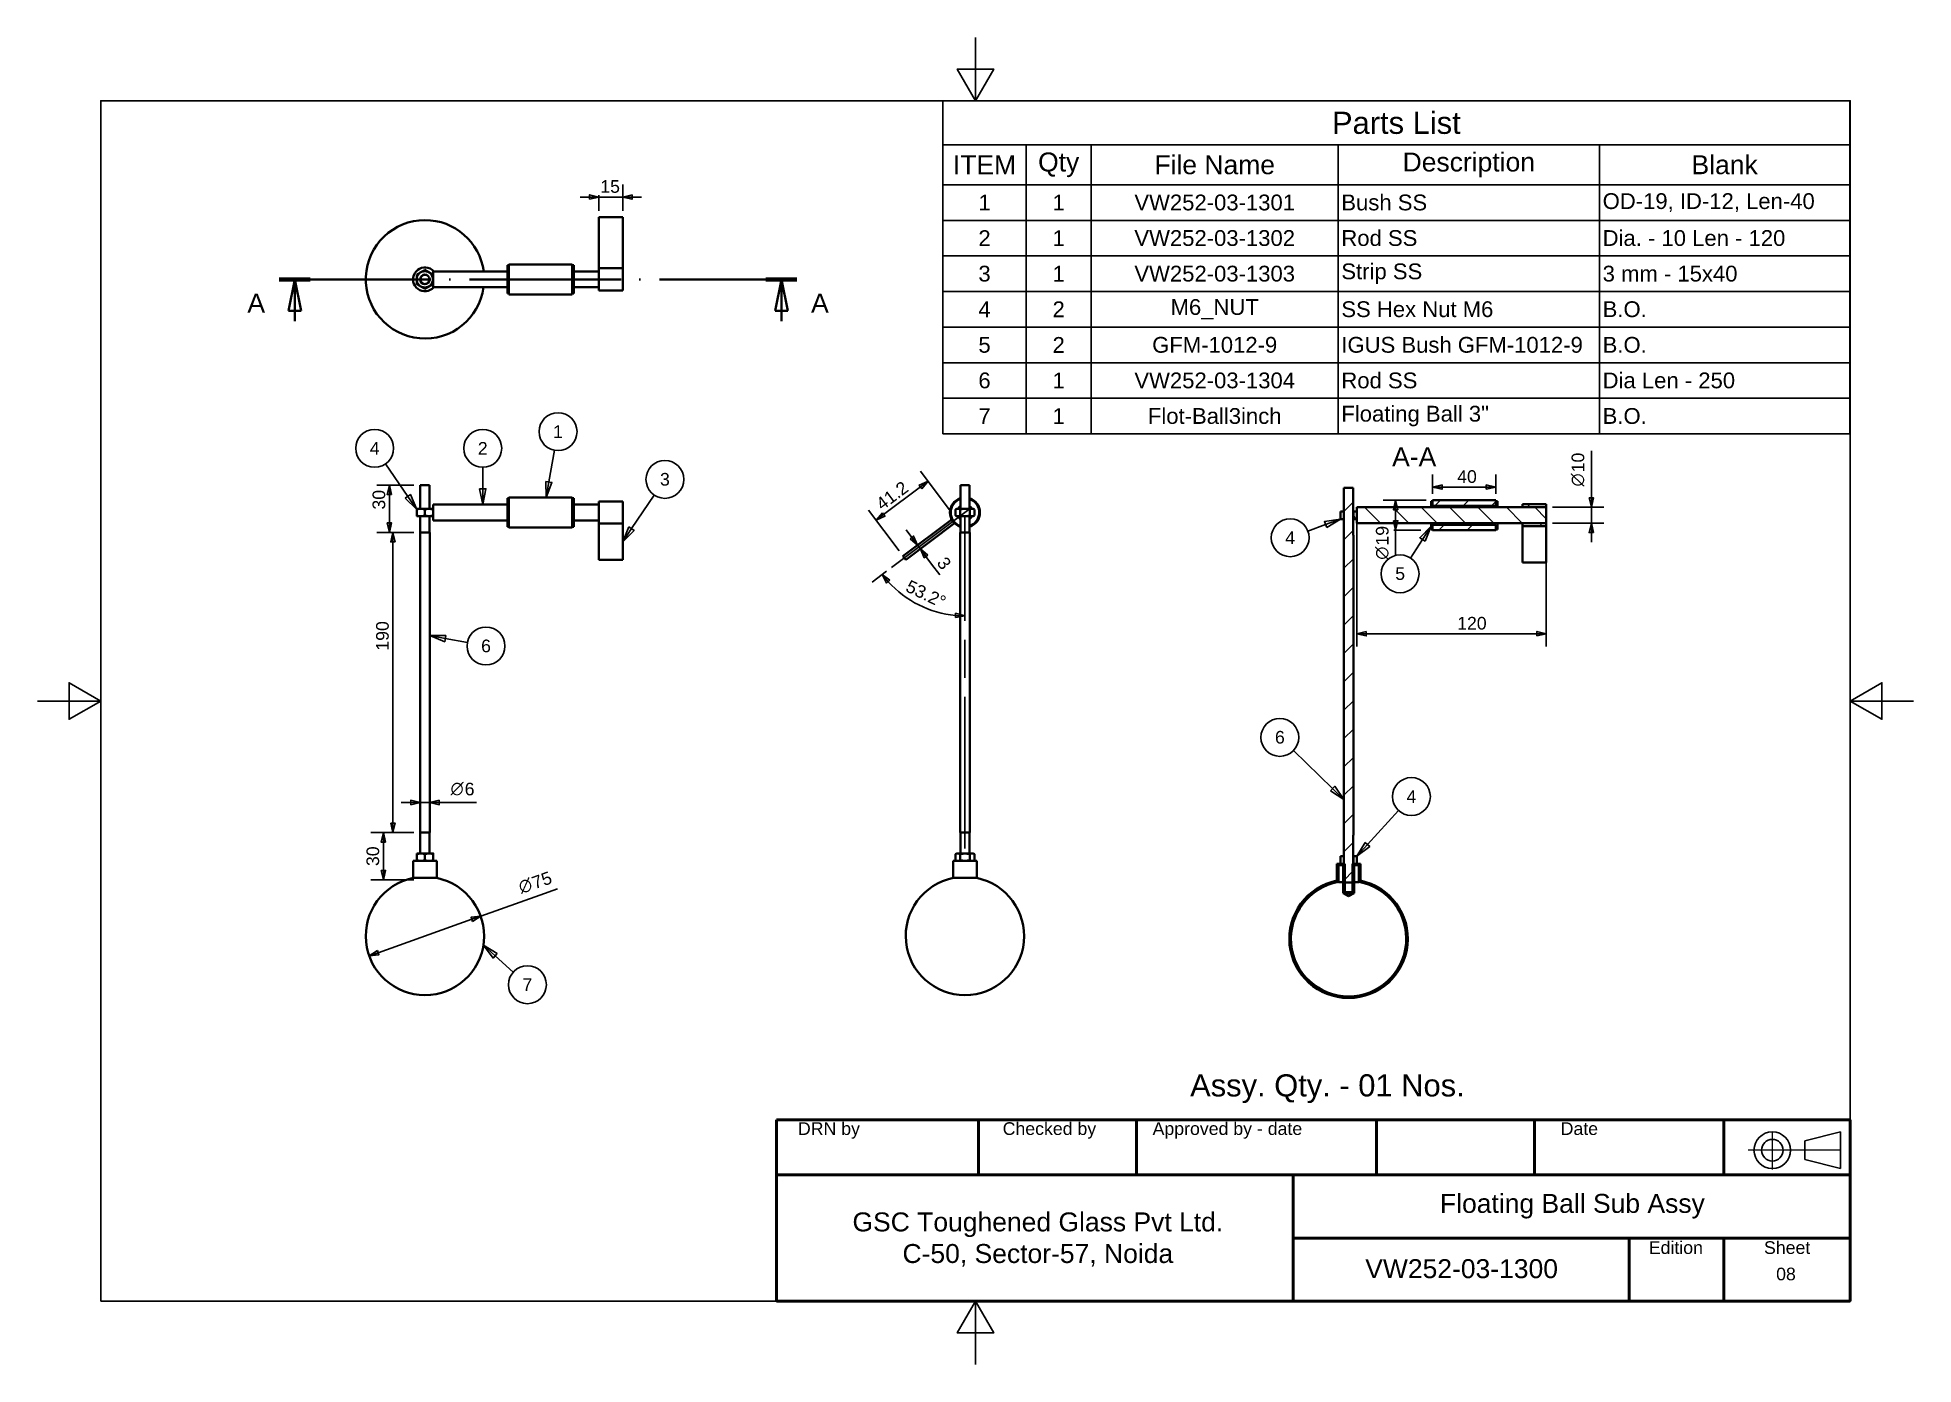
# Paper-space layout 'Floating Ball Sub Assy' of a CAD drawing. Header units: millimetres. Extents: x 0 to 297, y 0 to 210.
import ezdxf

# ---------------------------------------------------------------- set-up
doc = ezdxf.new("R2010")
doc.units = ezdxf.units.MM
for name, pattern in [('ACAD_ISO04W100', [30, 24, -3, 0, -3]), ('ACAD_ISO08W100', [36, 24, -3, 6, -3]), ('ACAD_ISO09W100', [45, 24, -3, 6, -3, 6, -3])]:
    doc.linetypes.add(name, pattern=pattern)
for name, color, linetype, lineweight in [('2dTransBorder', 7, 'Continuous', 35), ('2dTransTitleBlock', 7, 'Continuous', 35), ('Centerline', 7, 'ACAD_ISO08W100', 25), ('Dimensions', 7, 'Continuous', 25), ('Hatch', 7, 'Continuous', 25), ('Leader Lines', 7, 'Continuous', 25), ('Section View Lines', 7, 'ACAD_ISO09W100', 70), ('Text', 7, 'Continuous', 25), ('Visible Edges', 7, 'Continuous', 50)]:
    doc.layers.add(name, color=color, linetype=linetype, lineweight=lineweight)
doc.layers.add('Title', color=7, linetype='Continuous')
doc.styles.add('Current-ISO', font='ARIAL.TTF')
doc.styles.get("Standard").update_dxf_attribs({"font": 'ARIAL.TTF'})
doc.styles.add('Text Style12', font='AIGDT___.TTF')
doc.styles.add('Text Style29', font='ARIAL.TTF')
doc.styles.add('Text Style31', font='ARIAL.TTF')
doc.styles.add('Text Style5', font='ARIAL.TTF')
pattern_1 = [(45, (0, 0), (-2.245064, 2.245064), [])]
pattern_2 = [(135, (0, 0), (-2.245064, -2.245064), [])]
pattern_3 = [(60, (0, 0), (-2.74963, 1.5875), [])]
pattern_4 = [(120, (0, 0), (-2.74963, -1.5875), [])]
pattern_5 = [(150, (0, 0), (-1.5875, -2.74963), [])]

psp = doc.layouts.new('Floating Ball Sub Assy')

# ---------------------------------------------------------------- texts
at = {"color": 18, "linetype": 'Continuous', "lineweight": 50, "true_color": 0x000000, "insert": (214.46, 142.16, -81.02), "char_height": 3, "attachment_point": 7, "style": 'Text Style31'}
psp.add_mtext('A-A ', dxfattribs=at)
at = {"insert": (275.26, 15.32), "char_height": 2, "attachment_point": 1}
psp.add_mtext('08', dxfattribs=at)
at = {"layer": 'Text', "color": 179, "linetype": 'Continuous', "lineweight": 5, "true_color": 0x262659, "insert": (182.48, 45.92), "char_height": 3.5, "width": 66.7269, "attachment_point": 1, "line_spacing_factor": 0.860831, "style": 'Current-ISO'}
psp.add_mtext('\\W1.00;\\H3.5000;\\lAssy. Qty. - 01 Nos.', dxfattribs=at)

# ---------------------------------------------------------------- blocks, each defined once
blk = doc.blocks.new('2dTransSection0')
at = {"color": 179}
for points in [[(41.73, 166.73), (40.73, 171.73), (39.73, 166.73), (41.73, 166.73)], [(118.77, 166.73), (117.77, 171.73), (116.77, 166.73), (118.77, 166.73)]]:
    blk.add_solid(points, dxfattribs=at)
at = {"layer": 'Section View Lines', "color": 179, "linetype": 'ACAD_ISO04W100', "lineweight": 35, "true_color": 0x262659}
for p, q in [((38.28, 171.73), (120.23, 171.73)), ((40.73, 171.73), (39.73, 166.73)), ((40.73, 166.73), (40.73, 171.73)), ((41.73, 166.73), (40.73, 171.73)), ((117.77, 171.73), (116.77, 166.73)), ((117.77, 166.73), (117.77, 171.73)), ((118.77, 166.73), (117.77, 171.73)), ((39.73, 166.73), (41.73, 166.73)), ((40.73, 165.09), (40.73, 166.73)), ((116.77, 166.73), (118.77, 166.73)), ((117.77, 165.09), (117.77, 166.73))]:
    blk.add_line(p, q, dxfattribs=at)
at = {"layer": 'Section View Lines', "color": 179, "linetype": 'ACAD_ISO04W100', "lineweight": 70, "true_color": 0x262659}
for p, q in [((38.28, 171.73), (43.18, 171.73)), ((115.32, 171.73), (120.23, 171.73))]:
    blk.add_line(p, q, dxfattribs=at)
at = {"layer": 'Section View Lines', "color": 179, "linetype": 'ACAD_ISO04W100', "lineweight": 35, "true_color": 0x262659}
for points in [[(41.73, 166.73), (40.73, 171.73), (39.73, 166.73), (41.73, 166.73)], [(118.77, 166.73), (117.77, 171.73), (116.77, 166.73), (118.77, 166.73)]]:
    blk.add_lwpolyline(points, dxfattribs=at)
at = {"layer": 'Section View Lines', "color": 18, "linetype": 'ACAD_ISO04W100', "lineweight": 35, "true_color": 0x000000, "char_height": 3, "attachment_point": 7, "style": 'Text Style31'}
for insert in [(33.23, 166.48), (122.47, 166.48)]:
    blk.add_mtext('A', dxfattribs=dict(at, insert=insert))
blk = doc.blocks.new('2dTransSymbol1')
at = {"color": 179}
for points in [[(222.37, 139.21), (220.87, 138.86), (222.37, 138.51), (222.37, 139.21)], [(229.37, 138.51), (230.87, 138.86), (229.37, 139.21), (229.37, 138.51)]]:
    blk.add_solid(points, dxfattribs=at)
at = {"layer": 'Dimensions', "color": 179, "linetype": 'Continuous', "lineweight": 25, "true_color": 0x262659}
for p, q in [((220.87, 137.78), (220.87, 140.86)), ((230.87, 137.78), (230.87, 140.86)), ((222.37, 139.21), (220.87, 138.86)), ((222.37, 138.86), (220.87, 138.86)), ((220.87, 138.86), (222.37, 138.51)), ((222.37, 138.51), (222.37, 139.21)), ((229.37, 138.86), (222.37, 138.86)), ((230.87, 138.86), (229.37, 139.21)), ((229.37, 139.21), (229.37, 138.51)), ((229.37, 138.86), (230.87, 138.86)), ((229.37, 138.51), (230.87, 138.86))]:
    blk.add_line(p, q, dxfattribs=at)
for points in [[(222.37, 139.21), (220.87, 138.86), (222.37, 138.51), (222.37, 139.21)], [(229.37, 138.51), (230.87, 138.86), (229.37, 139.21), (229.37, 138.51)]]:
    blk.add_lwpolyline(points, dxfattribs=at)
at = {"layer": 'Dimensions', "color": 18, "linetype": 'Continuous', "lineweight": 25, "true_color": 0x000000, "insert": (224.76, 139.49), "char_height": 2, "attachment_point": 7, "style": 'Text Style5'}
blk.add_mtext('40', dxfattribs=at)
blk = doc.blocks.new('2dTransSymbol2')
at = {"color": 179}
for points in [[(215.37, 135.28), (215.02, 136.78), (214.67, 135.28), (215.37, 135.28)], [(214.67, 133.53), (215.02, 132.03), (215.37, 133.53), (214.67, 133.53)]]:
    blk.add_solid(points, dxfattribs=at)
at = {"layer": 'Dimensions', "color": 179, "linetype": 'Continuous', "lineweight": 25, "true_color": 0x262659}
for p, q in [((219.87, 136.78), (213.02, 136.78)), ((215.02, 136.78), (214.67, 135.28)), ((215.02, 135.28), (215.02, 136.78)), ((215.37, 135.28), (215.02, 136.78)), ((214.67, 135.28), (215.37, 135.28)), ((215.02, 135.28), (215.02, 133.53)), ((214.67, 133.53), (215.02, 132.03)), ((215.37, 133.53), (214.67, 133.53)), ((219.02, 132.03), (214.72, 132.03)), ((215.02, 133.53), (215.02, 132.03)), ((215.02, 132.03), (215.37, 133.53)), ((215.02, 128.03), (215.02, 132.03))]:
    blk.add_line(p, q, dxfattribs=at)
for points in [[(215.37, 135.28), (215.02, 136.78), (214.67, 135.28), (215.37, 135.28)], [(214.67, 133.53), (215.02, 132.03), (215.37, 133.53), (214.67, 133.53)]]:
    blk.add_lwpolyline(points, dxfattribs=at)
at = {"layer": 'Dimensions', "color": 18, "linetype": 'Continuous', "lineweight": 25, "true_color": 0x000000, "insert": (213.92, 129.6), "char_height": 2, "attachment_point": 7, "rotation": 90, "style": 'Text Style5'}
blk.add_mtext('19', dxfattribs=at)
at = {"layer": 'Dimensions', "linetype": 'Continuous', "lineweight": 25, "insert": (213.92, 127.36), "char_height": 2, "attachment_point": 7, "rotation": 90, "style": 'Text Style12'}
blk.add_mtext('n', dxfattribs=at)
blk = doc.blocks.new('2dTransSymbol3')
at = {"color": 179}
for points in [[(210.37, 116), (208.87, 115.65), (210.37, 115.3), (210.37, 116)], [(237.37, 115.3), (238.87, 115.65), (237.37, 116), (237.37, 115.3)]]:
    blk.add_solid(points, dxfattribs=at)
at = {"layer": 'Dimensions', "color": 179, "linetype": 'Continuous', "lineweight": 25, "true_color": 0x262659}
for p, q in [((208.87, 134.65), (208.87, 113.65)), ((238.87, 134.65), (238.87, 113.65)), ((210.37, 116), (208.87, 115.65)), ((210.37, 115.3), (210.37, 116)), ((238.87, 115.65), (237.37, 116)), ((237.37, 116), (237.37, 115.3)), ((210.37, 115.65), (208.87, 115.65)), ((208.87, 115.65), (210.37, 115.3)), ((237.37, 115.65), (210.37, 115.65)), ((237.37, 115.65), (238.87, 115.65)), ((237.37, 115.3), (238.87, 115.65))]:
    blk.add_line(p, q, dxfattribs=at)
for points in [[(210.37, 116), (208.87, 115.65), (210.37, 115.3), (210.37, 116)], [(237.37, 115.3), (238.87, 115.65), (237.37, 116), (237.37, 115.3)]]:
    blk.add_lwpolyline(points, dxfattribs=at)
at = {"layer": 'Dimensions', "color": 178, "linetype": 'Continuous', "lineweight": 25, "true_color": 0x000001, "insert": (224.76, 116.28), "char_height": 2, "attachment_point": 7, "line_spacing_factor": 0.25, "style": 'Text Style5'}
blk.add_mtext('120', dxfattribs=at)
blk = doc.blocks.new('2dCenterLine1')
at = {"layer": 'Centerline', "lineweight": 25}
blk.add_line((146.83, 81.68), (146.83, 134.18), dxfattribs=at)
blk = doc.blocks.new('2dCenterLine2')
at = {"layer": 'Centerline', "lineweight": 25}
blk.add_line((135.22, 126.14), (147.47, 135.3), dxfattribs=at)
blk = doc.blocks.new('2dTransSymbol4')
at = {"color": 179}
for points in [[(134.96, 124.1), (133.74, 125.03), (134.42, 123.65), (134.96, 124.1)], [(145.32, 118.19), (146.83, 118.47), (145.35, 118.89), (145.32, 118.19)]]:
    blk.add_solid(points, dxfattribs=at)
at = {"layer": 'Dimensions', "color": 179, "linetype": 'Continuous', "lineweight": 25, "true_color": 0x262659}
for p, q in [((134.42, 125.55), (132.13, 123.83)), ((134.69, 123.87), (133.74, 125.03)), ((134.96, 124.1), (133.74, 125.03)), ((133.74, 125.03), (134.42, 123.65)), ((134.42, 123.65), (134.96, 124.1)), ((145.35, 118.89), (145.32, 118.19)), ((146.83, 118.47), (145.35, 118.89)), ((145.32, 118.19), (146.83, 118.47)), ((145.34, 118.54), (146.83, 118.47))]:
    blk.add_line(p, q, dxfattribs=at)
for points in [[(134.96, 124.1), (133.74, 125.03), (134.42, 123.65), (134.96, 124.1)], [(145.32, 118.19), (146.83, 118.47), (145.35, 118.89), (145.32, 118.19)]]:
    blk.add_lwpolyline(points, dxfattribs=at)
blk.add_arc((146.83, 134.83), 16.36, 222.0599, 264.7443, dxfattribs=at)
at = {"layer": 'Dimensions', "color": 18, "linetype": 'Continuous', "lineweight": 25, "true_color": 0x000000, "insert": (137.26, 122.42), "char_height": 2, "attachment_point": 7, "rotation": 334.4083, "style": 'Text Style5'}
blk.add_mtext('53.2°', dxfattribs=at)
blk = doc.blocks.new('2dTransSymbol5')
at = {"color": 179}
for points in [[(56.06, 137.68), (55.71, 139.18), (55.36, 137.68), (56.06, 137.68)], [(55.36, 133.18), (55.71, 131.68), (56.06, 133.18), (55.36, 133.18)]]:
    blk.add_solid(points, dxfattribs=at)
at = {"layer": 'Dimensions', "color": 179, "linetype": 'Continuous', "lineweight": 25, "true_color": 0x262659}
for p, q in [((59.6, 139.18), (53.71, 139.18)), ((55.71, 139.18), (55.36, 137.68)), ((55.36, 137.68), (56.06, 137.68)), ((55.71, 137.68), (55.71, 139.18)), ((56.06, 137.68), (55.71, 139.18)), ((55.71, 133.18), (55.71, 137.68)), ((59.6, 131.68), (53.71, 131.68)), ((55.36, 133.18), (55.71, 131.68)), ((56.06, 133.18), (55.36, 133.18)), ((55.71, 133.18), (55.71, 131.68)), ((55.71, 131.68), (56.06, 133.18))]:
    blk.add_line(p, q, dxfattribs=at)
for points in [[(56.06, 137.68), (55.71, 139.18), (55.36, 137.68), (56.06, 137.68)], [(55.36, 133.18), (55.71, 131.68), (56.06, 133.18), (55.36, 133.18)]]:
    blk.add_lwpolyline(points, dxfattribs=at)
at = {"layer": 'Dimensions', "color": 18, "linetype": 'Continuous', "lineweight": 25, "true_color": 0x000000, "insert": (55.07, 135.3), "char_height": 2, "attachment_point": 7, "rotation": 90, "style": 'Text Style5'}
blk.add_mtext('30', dxfattribs=at)
blk = doc.blocks.new('2dTransSymbol6')
at = {"color": 179}
for points in [[(56.62, 130.18), (56.27, 131.68), (55.92, 130.18), (56.62, 130.18)], [(55.92, 85.68), (56.27, 84.18), (56.62, 85.68), (55.92, 85.68)]]:
    blk.add_solid(points, dxfattribs=at)
at = {"layer": 'Dimensions', "color": 179, "linetype": 'Continuous', "lineweight": 25, "true_color": 0x262659}
for p, q in [((59.59, 131.68), (54.27, 131.68)), ((56.27, 131.68), (55.92, 130.18)), ((56.27, 130.18), (56.27, 131.68)), ((56.62, 130.18), (56.27, 131.68)), ((55.92, 130.18), (56.62, 130.18)), ((56.27, 85.68), (56.27, 130.18)), ((59.59, 84.18), (54.27, 84.18)), ((55.92, 85.68), (56.27, 84.18)), ((56.62, 85.68), (55.92, 85.68)), ((56.27, 85.68), (56.27, 84.18)), ((56.27, 84.18), (56.62, 85.68))]:
    blk.add_line(p, q, dxfattribs=at)
for points in [[(56.62, 130.18), (56.27, 131.68), (55.92, 130.18), (56.62, 130.18)], [(55.92, 85.68), (56.27, 84.18), (56.62, 85.68), (55.92, 85.68)]]:
    blk.add_lwpolyline(points, dxfattribs=at)
at = {"layer": 'Dimensions', "linetype": 'Continuous', "lineweight": 25, "insert": (55.63, 112.97), "char_height": 2, "attachment_point": 7, "rotation": 90, "style": 'Text Style5'}
blk.add_mtext('190', dxfattribs=at)
blk = doc.blocks.new('2dTransSymbol7')
at = {"color": 179}
for points in [[(55.1, 82.68), (54.75, 84.18), (54.4, 82.68), (55.1, 82.68)], [(54.4, 78.18), (54.75, 76.68), (55.1, 78.18), (54.4, 78.18)]]:
    blk.add_solid(points, dxfattribs=at)
at = {"layer": 'Dimensions', "color": 179, "linetype": 'Continuous', "lineweight": 25, "true_color": 0x262659}
for p, q in [((59.6, 84.18), (52.75, 84.18)), ((54.75, 84.18), (54.4, 82.68)), ((54.75, 82.68), (54.75, 84.18)), ((55.1, 82.68), (54.75, 84.18)), ((54.4, 82.68), (55.1, 82.68)), ((54.75, 78.18), (54.75, 82.68)), ((54.4, 78.18), (54.75, 76.68)), ((55.1, 78.18), (54.4, 78.18)), ((54.75, 78.18), (54.75, 76.68)), ((54.75, 76.68), (55.1, 78.18)), ((59.6, 76.68), (52.75, 76.68))]:
    blk.add_line(p, q, dxfattribs=at)
for points in [[(55.1, 82.68), (54.75, 84.18), (54.4, 82.68), (55.1, 82.68)], [(54.4, 78.18), (54.75, 76.68), (55.1, 78.18), (54.4, 78.18)]]:
    blk.add_lwpolyline(points, dxfattribs=at)
at = {"layer": 'Dimensions', "color": 18, "linetype": 'Continuous', "lineweight": 25, "true_color": 0x000000, "insert": (54.11, 78.88), "char_height": 2, "attachment_point": 7, "rotation": 90, "style": 'Text Style5'}
blk.add_mtext('30', dxfattribs=at)
blk = doc.blocks.new('2dTransSymbol8')
at = {"color": 179}
for points in [[(68.87, 70.12), (70.17, 70.95), (68.64, 70.78), (68.87, 70.12)], [(53.8, 65.5), (52.51, 64.66), (54.04, 64.84), (53.8, 65.5)]]:
    blk.add_solid(points, dxfattribs=at)
at = {"layer": 'Dimensions', "color": 179, "linetype": 'Continuous', "lineweight": 25, "true_color": 0x262659}
for p, q in [((70.17, 70.95), (79.5, 74.27)), ((79.5, 74.27), (82.31, 75.27)), ((68.76, 70.45), (53.92, 65.17)), ((70.17, 70.95), (68.64, 70.78)), ((68.64, 70.78), (68.87, 70.12)), ((68.76, 70.45), (70.17, 70.95)), ((68.87, 70.12), (70.17, 70.95)), ((53.8, 65.5), (52.51, 64.66)), ((54.04, 64.84), (53.8, 65.5)), ((53.92, 65.17), (52.51, 64.66)), ((52.51, 64.66), (54.04, 64.84))]:
    blk.add_line(p, q, dxfattribs=at)
for points in [[(68.87, 70.12), (70.17, 70.95), (68.64, 70.78), (68.87, 70.12)], [(53.8, 65.5), (52.51, 64.66), (54.04, 64.84), (53.8, 65.5)]]:
    blk.add_lwpolyline(points, dxfattribs=at)
at = {"layer": 'Dimensions', "color": 18, "linetype": 'Continuous', "lineweight": 25, "true_color": 0x000000, "char_height": 2, "attachment_point": 7, "rotation": 19.5884}
for s, insert, style in [('75', (78.73, 75.16), 'Text Style5'), ('n', (76.62, 74.41), 'Text Style12')]:
    blk.add_mtext(s, dxfattribs=dict(at, insert=insert, style=style))
blk = doc.blocks.new('2dTransSymbol9')
at = {"color": 179}
for points in [[(138.14, 130.67), (139.32, 129.68), (138.7, 131.09), (138.14, 130.67)], [(140.94, 128.08), (139.77, 129.07), (140.38, 127.66), (140.94, 128.08)]]:
    blk.add_solid(points, dxfattribs=at)
at = {"layer": 'Dimensions', "color": 179, "linetype": 'Continuous', "lineweight": 25, "true_color": 0x262659}
for p, q in [((138.42, 130.88), (137.52, 132.08)), ((137.8, 128.54), (140.92, 130.87)), ((138.7, 131.09), (138.14, 130.67)), ((138.42, 130.88), (139.32, 129.68)), ((139.32, 129.68), (138.7, 131.09)), ((138.14, 130.67), (139.32, 129.68)), ((138.25, 127.94), (141.37, 130.27)), ((139.77, 129.07), (139.32, 129.68)), ((140.66, 127.87), (139.77, 129.07)), ((140.94, 128.08), (139.77, 129.07)), ((139.77, 129.07), (140.38, 127.66)), ((140.38, 127.66), (140.94, 128.08)), ((140.66, 127.87), (141.56, 126.67)), ((142.85, 124.95), (141.56, 126.67))]:
    blk.add_line(p, q, dxfattribs=at)
for points in [[(138.14, 130.67), (139.32, 129.68), (138.7, 131.09), (138.14, 130.67)], [(140.94, 128.08), (139.77, 129.07), (140.38, 127.66), (140.94, 128.08)]]:
    blk.add_lwpolyline(points, dxfattribs=at)
at = {"layer": 'Dimensions', "color": 18, "linetype": 'Continuous', "lineweight": 25, "true_color": 0x000000, "insert": (142.25, 126.81), "char_height": 2, "attachment_point": 7, "rotation": 306.8042, "style": 'Text Style5'}
blk.add_mtext('3', dxfattribs=at)
blk = doc.blocks.new('2dTransSymbol10')
at = {"color": 179}
for points in [[(245.65, 137.15), (246, 135.65), (246.35, 137.15), (245.65, 137.15)], [(246.35, 131.65), (246, 133.15), (245.65, 131.65), (246.35, 131.65)]]:
    blk.add_solid(points, dxfattribs=at)
at = {"layer": 'Dimensions', "color": 179, "linetype": 'Continuous', "lineweight": 25, "true_color": 0x262659}
for p, q in [((246, 144.6), (246, 138.65)), ((245.65, 137.15), (246, 135.65)), ((246.35, 137.15), (245.65, 137.15)), ((246, 137.15), (246, 138.65)), ((246, 137.15), (246, 135.65)), ((246, 135.65), (246.35, 137.15)), ((239.87, 135.65), (248, 135.65)), ((246, 135.65), (246, 133.15)), ((239.87, 133.15), (248, 133.15)), ((246, 133.15), (245.65, 131.65)), ((245.65, 131.65), (246.35, 131.65)), ((246, 131.65), (246, 133.15)), ((246.35, 131.65), (246, 133.15)), ((246, 131.65), (246, 130.15))]:
    blk.add_line(p, q, dxfattribs=at)
for points in [[(245.65, 137.15), (246, 135.65), (246.35, 137.15), (245.65, 137.15)], [(246.35, 131.65), (246, 133.15), (245.65, 131.65), (246.35, 131.65)]]:
    blk.add_lwpolyline(points, dxfattribs=at)
at = {"layer": 'Dimensions', "color": 18, "linetype": 'Continuous', "lineweight": 25, "true_color": 0x000000, "insert": (244.9, 141.19), "char_height": 2, "attachment_point": 7, "rotation": 90, "style": 'Text Style5'}
blk.add_mtext('10', dxfattribs=at)
at = {"layer": 'Dimensions', "linetype": 'Continuous', "lineweight": 25, "insert": (244.9, 138.95), "char_height": 2, "attachment_point": 7, "rotation": 90, "style": 'Text Style12'}
blk.add_mtext('n', dxfattribs=at)
blk = doc.blocks.new('2dTransSymbol11')
at = {"color": 179}
for points in [[(59.09, 88.59), (60.59, 88.94), (59.09, 89.29), (59.09, 88.59)], [(63.59, 89.29), (62.09, 88.94), (63.59, 88.59), (63.59, 89.29)]]:
    blk.add_solid(points, dxfattribs=at)
at = {"layer": 'Dimensions', "color": 179, "linetype": 'Continuous', "lineweight": 25, "true_color": 0x262659}
for p, q in [((60.59, 88.94), (59.09, 89.29)), ((59.09, 89.29), (59.09, 88.59)), ((60.59, 85.18), (60.59, 90.94)), ((62.09, 85.18), (62.09, 90.94)), ((63.59, 89.29), (62.09, 88.94)), ((63.59, 88.59), (63.59, 89.29)), ((59.09, 88.94), (57.59, 88.94)), ((59.09, 88.94), (60.59, 88.94)), ((59.09, 88.59), (60.59, 88.94)), ((60.59, 88.94), (62.09, 88.94)), ((63.59, 88.94), (62.09, 88.94)), ((62.09, 88.94), (63.59, 88.59)), ((63.59, 88.94), (65.09, 88.94)), ((69.48, 88.94), (65.09, 88.94))]:
    blk.add_line(p, q, dxfattribs=at)
for points in [[(59.09, 88.59), (60.59, 88.94), (59.09, 89.29), (59.09, 88.59)], [(63.59, 89.29), (62.09, 88.94), (63.59, 88.59), (63.59, 89.29)]]:
    blk.add_lwpolyline(points, dxfattribs=at)
at = {"layer": 'Dimensions', "linetype": 'Continuous', "lineweight": 25, "insert": (65.39, 90.04), "char_height": 2, "attachment_point": 7, "style": 'Text Style12'}
blk.add_mtext('n', dxfattribs=at)
at = {"layer": 'Dimensions', "color": 18, "linetype": 'Continuous', "lineweight": 25, "true_color": 0x000000, "insert": (67.63, 90.04), "char_height": 2, "attachment_point": 7, "style": 'Text Style5'}
blk.add_mtext('6', dxfattribs=at)
blk = doc.blocks.new('2dTransSymbol12')
at = {"color": 179}
for points in [[(87.39, 184.41), (88.89, 184.76), (87.39, 185.11), (87.39, 184.41)], [(94.14, 185.11), (92.64, 184.76), (94.14, 184.41), (94.14, 185.11)]]:
    blk.add_solid(points, dxfattribs=at)
at = {"layer": 'Dimensions', "color": 179, "linetype": 'Continuous', "lineweight": 25, "true_color": 0x262659}
for p, q in [((87.39, 184.76), (85.89, 184.76)), ((88.89, 184.76), (87.39, 185.11)), ((87.39, 185.11), (87.39, 184.41)), ((87.39, 184.76), (88.89, 184.76)), ((87.39, 184.41), (88.89, 184.76)), ((88.89, 182.56), (88.89, 185.06)), ((92.64, 184.76), (88.89, 184.76)), ((92.64, 182.56), (92.64, 186.76)), ((94.14, 185.11), (92.64, 184.76)), ((94.14, 184.76), (92.64, 184.76)), ((92.64, 184.76), (94.14, 184.41)), ((94.14, 184.41), (94.14, 185.11)), ((94.14, 184.76), (95.64, 184.76))]:
    blk.add_line(p, q, dxfattribs=at)
for points in [[(87.39, 184.41), (88.89, 184.76), (87.39, 185.11), (87.39, 184.41)], [(94.14, 185.11), (92.64, 184.76), (94.14, 184.41), (94.14, 185.11)]]:
    blk.add_lwpolyline(points, dxfattribs=at)
at = {"layer": 'Dimensions', "color": 178, "linetype": 'Continuous', "lineweight": 25, "true_color": 0x000003, "insert": (89.1, 185.4), "char_height": 2, "attachment_point": 7, "style": 'Text Style5'}
blk.add_mtext('15', dxfattribs=at)
blk = doc.blocks.new('2dTransSymbol13')
at = {"color": 179}
for points in [[(140.01, 138.6), (141, 139.78), (139.59, 139.16), (140.01, 138.6)], [(133.75, 134.79), (132.76, 133.61), (134.17, 134.23), (133.75, 134.79)]]:
    blk.add_solid(points, dxfattribs=at)
at = {"layer": 'Dimensions', "color": 179, "linetype": 'Continuous', "lineweight": 25, "true_color": 0x262659}
for p, q in [((141, 139.78), (139.59, 139.16)), ((144.64, 134.91), (139.8, 141.38)), ((139.8, 138.88), (141, 139.78)), ((140.01, 138.6), (141, 139.78)), ((133.96, 134.51), (139.8, 138.88)), ((139.59, 139.16), (140.01, 138.6)), ((136.4, 128.74), (131.56, 135.21)), ((133.75, 134.79), (132.76, 133.61)), ((133.96, 134.51), (132.76, 133.61)), ((132.76, 133.61), (134.17, 134.23)), ((134.17, 134.23), (133.75, 134.79))]:
    blk.add_line(p, q, dxfattribs=at)
for points in [[(140.01, 138.6), (141, 139.78), (139.59, 139.16), (140.01, 138.6)], [(133.75, 134.79), (132.76, 133.61), (134.17, 134.23), (133.75, 134.79)]]:
    blk.add_lwpolyline(points, dxfattribs=at)
at = {"layer": 'Dimensions', "color": 18, "linetype": 'Continuous', "lineweight": 25, "true_color": 0x000000, "insert": (133.72, 135.08), "char_height": 2, "attachment_point": 7, "rotation": 36.8042, "style": 'Text Style5'}
blk.add_mtext('41.2', dxfattribs=at)
blk = doc.blocks.new('2dTransSymbol14')
at = {"color": 179}
blk.add_solid([(64.64, 115.38), (62.09, 115.34), (64.46, 114.39), (64.64, 115.38)], dxfattribs=at)
at = {"layer": 'Leader Lines', "color": 179, "linetype": 'Continuous', "lineweight": 25, "true_color": 0x262659}
for p, q in [((64.64, 115.38), (62.09, 115.34)), ((64.55, 114.89), (62.09, 115.34)), ((62.09, 115.34), (64.46, 114.39)), ((64.46, 114.39), (64.64, 115.38)), ((64.55, 114.89), (68.05, 114.24))]:
    blk.add_line(p, q, dxfattribs=at)
blk.add_lwpolyline([(64.64, 115.38), (62.09, 115.34), (64.46, 114.39), (64.64, 115.38)], dxfattribs=at)
blk.add_circle((71, 113.7), 3, dxfattribs=at)
at = {"layer": 'Leader Lines', "color": 18, "linetype": 'Continuous', "lineweight": 25, "true_color": 0x000000, "insert": (70.23, 112.69), "char_height": 2, "attachment_point": 7, "style": 'Text Style29'}
blk.add_mtext('6', dxfattribs=at)
blk = doc.blocks.new('2dTransSymbol15')
at = {"color": 179}
blk.add_solid([(72.79, 65.06), (70.6, 66.37), (72.12, 64.32), (72.79, 65.06)], dxfattribs=at)
at = {"layer": 'Leader Lines', "color": 179, "linetype": 'Continuous', "lineweight": 25, "true_color": 0x262659}
for p, q in [((72.46, 64.69), (70.6, 66.37)), ((72.79, 65.06), (70.6, 66.37)), ((70.6, 66.37), (72.12, 64.32)), ((72.12, 64.32), (72.79, 65.06)), ((72.46, 64.69), (75.33, 62.1))]:
    blk.add_line(p, q, dxfattribs=at)
blk.add_lwpolyline([(72.79, 65.06), (70.6, 66.37), (72.12, 64.32), (72.79, 65.06)], dxfattribs=at)
blk.add_circle((77.56, 60.1), 3, dxfattribs=at)
at = {"layer": 'Leader Lines', "color": 18, "linetype": 'Continuous', "lineweight": 25, "true_color": 0x000000, "insert": (76.78, 59.11), "char_height": 2, "attachment_point": 7, "style": 'Text Style29'}
blk.add_mtext('7', dxfattribs=at)
blk = doc.blocks.new('2dTransSymbol16')
at = {"color": 179}
blk.add_solid([(204.68, 90.79), (206.82, 89.41), (205.37, 91.51), (204.68, 90.79)], dxfattribs=at)
at = {"layer": 'Leader Lines', "color": 179, "linetype": 'Continuous', "lineweight": 25, "true_color": 0x262659}
for p, q in [((205.03, 91.15), (198.83, 97.16)), ((205.37, 91.51), (204.68, 90.79)), ((204.68, 90.79), (206.82, 89.41)), ((205.03, 91.15), (206.82, 89.41)), ((206.82, 89.41), (205.37, 91.51))]:
    blk.add_line(p, q, dxfattribs=at)
blk.add_lwpolyline([(204.68, 90.79), (206.82, 89.41), (205.37, 91.51), (204.68, 90.79)], dxfattribs=at)
blk.add_circle((196.68, 99.24), 3, dxfattribs=at)
at = {"layer": 'Leader Lines', "linetype": 'Continuous', "lineweight": 25, "insert": (195.91, 98.24), "char_height": 2, "attachment_point": 7, "style": 'Text Style29'}
blk.add_mtext('6', dxfattribs=at)
blk = doc.blocks.new('2dTransSymbol17')
at = {"color": 179}
blk.add_solid([(210.19, 82.63), (208.87, 80.45), (210.93, 81.96), (210.19, 82.63)], dxfattribs=at)
at = {"layer": 'Leader Lines', "color": 179, "linetype": 'Continuous', "lineweight": 25, "true_color": 0x262659}
for p, q in [((210.56, 82.29), (215.49, 87.67)), ((210.19, 82.63), (208.87, 80.45)), ((210.56, 82.29), (208.87, 80.45)), ((208.87, 80.45), (210.93, 81.96)), ((210.93, 81.96), (210.19, 82.63))]:
    blk.add_line(p, q, dxfattribs=at)
blk.add_lwpolyline([(210.19, 82.63), (208.87, 80.45), (210.93, 81.96), (210.19, 82.63)], dxfattribs=at)
blk.add_circle((217.51, 89.88), 3, dxfattribs=at)
at = {"layer": 'Leader Lines', "color": 18, "linetype": 'Continuous', "lineweight": 25, "true_color": 0x000000, "insert": (216.74, 88.88), "char_height": 2, "attachment_point": 7, "style": 'Text Style29'}
blk.add_mtext('4', dxfattribs=at)
blk = doc.blocks.new('2dTransSymbol18')
at = {"color": 179}
blk.add_solid([(204.1, 132.46), (206.27, 133.8), (203.75, 133.4), (204.1, 132.46)], dxfattribs=at)
at = {"layer": 'Leader Lines', "color": 179, "linetype": 'Continuous', "lineweight": 25, "true_color": 0x262659}
for p, q in [((206.27, 133.8), (203.75, 133.4)), ((203.93, 132.93), (206.27, 133.8)), ((204.1, 132.46), (206.27, 133.8)), ((203.93, 132.93), (201.13, 131.88)), ((203.75, 133.4), (204.1, 132.46))]:
    blk.add_line(p, q, dxfattribs=at)
blk.add_lwpolyline([(204.1, 132.46), (206.27, 133.8), (203.75, 133.4), (204.1, 132.46)], dxfattribs=at)
blk.add_circle((198.32, 130.84), 3, dxfattribs=at)
at = {"layer": 'Leader Lines', "color": 18, "linetype": 'Continuous', "lineweight": 25, "true_color": 0x000000, "insert": (197.54, 129.84), "char_height": 2, "attachment_point": 7, "style": 'Text Style29'}
blk.add_mtext('4', dxfattribs=at)
blk = doc.blocks.new('2dTransSymbol19')
at = {"color": 179}
blk.add_solid([(69.99, 138.58), (70.49, 136.08), (70.99, 138.58), (69.99, 138.58)], dxfattribs=at)
at = {"layer": 'Leader Lines', "color": 179, "linetype": 'Continuous', "lineweight": 25, "true_color": 0x262659}
for p, q in [((70.49, 138.58), (70.49, 141.99)), ((69.99, 138.58), (70.49, 136.08)), ((70.99, 138.58), (69.99, 138.58)), ((70.49, 138.58), (70.49, 136.08)), ((70.49, 136.08), (70.99, 138.58))]:
    blk.add_line(p, q, dxfattribs=at)
blk.add_lwpolyline([(69.99, 138.58), (70.49, 136.08), (70.99, 138.58), (69.99, 138.58)], dxfattribs=at)
blk.add_circle((70.49, 144.99), 3, dxfattribs=at)
at = {"layer": 'Leader Lines', "color": 18, "linetype": 'Continuous', "lineweight": 25, "true_color": 0x000000, "insert": (69.71, 143.98), "char_height": 2, "attachment_point": 7, "style": 'Text Style29'}
blk.add_mtext('2', dxfattribs=at)
blk = doc.blocks.new('2dTransSymbol20')
at = {"color": 179}
blk.add_solid([(93.63, 132.56), (92.64, 130.21), (94.46, 132), (93.63, 132.56)], dxfattribs=at)
at = {"layer": 'Leader Lines', "color": 179, "linetype": 'Continuous', "lineweight": 25, "true_color": 0x262659}
for p, q in [((94.04, 132.28), (97.65, 137.6)), ((93.63, 132.56), (92.64, 130.21)), ((94.04, 132.28), (92.64, 130.21)), ((92.64, 130.21), (94.46, 132)), ((94.46, 132), (93.63, 132.56))]:
    blk.add_line(p, q, dxfattribs=at)
blk.add_lwpolyline([(93.63, 132.56), (92.64, 130.21), (94.46, 132), (93.63, 132.56)], dxfattribs=at)
blk.add_circle((99.33, 140.07), 3, dxfattribs=at)
at = {"layer": 'Leader Lines', "linetype": 'Continuous', "lineweight": 25, "insert": (98.55, 139.06), "char_height": 2, "attachment_point": 7, "style": 'Text Style29'}
blk.add_mtext('3', dxfattribs=at)
blk = doc.blocks.new('2dTransSymbol21')
at = {"color": 179}
blk.add_solid([(80.47, 139.76), (80.51, 137.21), (81.45, 139.58), (80.47, 139.76)], dxfattribs=at)
at = {"layer": 'Leader Lines', "color": 179, "linetype": 'Continuous', "lineweight": 25, "true_color": 0x262659}
for p, q in [((80.96, 139.67), (81.87, 144.68)), ((80.47, 139.76), (80.51, 137.21)), ((81.45, 139.58), (80.47, 139.76)), ((80.96, 139.67), (80.51, 137.21)), ((80.51, 137.21), (81.45, 139.58))]:
    blk.add_line(p, q, dxfattribs=at)
blk.add_lwpolyline([(80.47, 139.76), (80.51, 137.21), (81.45, 139.58), (80.47, 139.76)], dxfattribs=at)
blk.add_circle((82.41, 147.63), 3, dxfattribs=at)
at = {"layer": 'Leader Lines', "color": 18, "linetype": 'Continuous', "lineweight": 25, "true_color": 0x000000, "insert": (81.63, 146.63), "char_height": 2, "attachment_point": 7, "style": 'Text Style29'}
blk.add_mtext('1', dxfattribs=at)
blk = doc.blocks.new('2dTransSymbol22')
at = {"color": 179}
blk.add_solid([(58.21, 137.09), (60.04, 135.31), (59.03, 137.66), (58.21, 137.09)], dxfattribs=at)
at = {"layer": 'Leader Lines', "color": 179, "linetype": 'Continuous', "lineweight": 25, "true_color": 0x262659}
for p, q in [((58.62, 137.37), (55.07, 142.52)), ((59.03, 137.66), (58.21, 137.09)), ((58.21, 137.09), (60.04, 135.31)), ((58.62, 137.37), (60.04, 135.31)), ((60.04, 135.31), (59.03, 137.66))]:
    blk.add_line(p, q, dxfattribs=at)
blk.add_lwpolyline([(58.21, 137.09), (60.04, 135.31), (59.03, 137.66), (58.21, 137.09)], dxfattribs=at)
blk.add_circle((53.38, 144.99), 3, dxfattribs=at)
at = {"layer": 'Leader Lines', "linetype": 'Continuous', "lineweight": 25, "insert": (52.6, 143.99), "char_height": 2, "attachment_point": 7, "style": 'Text Style29'}
blk.add_mtext('4', dxfattribs=at)
blk = doc.blocks.new('2dTransSymbol23')
at = {"color": 179}
blk.add_solid([(219.68, 130.28), (220.62, 132.65), (218.84, 130.83), (219.68, 130.28)], dxfattribs=at)
at = {"layer": 'Leader Lines', "color": 179, "linetype": 'Continuous', "lineweight": 25, "true_color": 0x262659}
for p, q in [((220.62, 132.65), (218.84, 130.83)), ((218.84, 130.83), (219.68, 130.28)), ((219.26, 130.55), (220.62, 132.65)), ((219.68, 130.28), (220.62, 132.65)), ((219.26, 130.55), (217.35, 127.63))]:
    blk.add_line(p, q, dxfattribs=at)
blk.add_lwpolyline([(219.68, 130.28), (220.62, 132.65), (218.84, 130.83), (219.68, 130.28)], dxfattribs=at)
blk.add_circle((215.72, 125.13), 3, dxfattribs=at)
at = {"layer": 'Leader Lines', "color": 18, "linetype": 'Continuous', "lineweight": 25, "true_color": 0x000000, "insert": (214.95, 124.14), "char_height": 2, "attachment_point": 7, "style": 'Text Style29'}
blk.add_mtext('5', dxfattribs=at)
blk = doc.blocks.new('*T27')
at = {"color": 0, "lineweight": -2}
for p, q in [((0, 0), (13.18, 0)), ((0, 0), (0, -6.96)), ((13.18, 0), (23.48, 0)), ((23.48, 0), (62.58, 0)), ((62.58, 0), (103.95, 0)), ((103.95, 0), (143.57, 0)), ((143.57, 0), (143.57, -6.96)), ((0, -6.96), (13.18, -6.96)), ((0, -6.96), (0, -13.26)), ((13.18, -6.96), (23.48, -6.96)), ((13.18, -6.96), (13.18, -13.26)), ((23.48, -6.96), (62.58, -6.96)), ((23.48, -6.96), (23.48, -13.26)), ((62.58, -6.96), (103.95, -6.96)), ((62.58, -6.96), (62.58, -13.26)), ((103.95, -6.96), (143.57, -6.96)), ((103.95, -6.96), (103.95, -13.26)), ((143.57, -6.96), (143.57, -13.26)), ((0, -13.26), (13.18, -13.26)), ((0, -13.26), (0, -18.89)), ((13.18, -13.26), (23.48, -13.26)), ((13.18, -13.26), (13.18, -18.89)), ((23.48, -13.26), (62.58, -13.26)), ((23.48, -13.26), (23.48, -18.89)), ((62.58, -13.26), (103.95, -13.26)), ((62.58, -13.26), (62.58, -18.89)), ((103.95, -13.26), (143.57, -13.26)), ((103.95, -13.26), (103.95, -18.89)), ((143.57, -13.26), (143.57, -18.89)), ((0, -18.89), (13.18, -18.89)), ((0, -18.89), (0, -24.53)), ((13.18, -18.89), (23.48, -18.89)), ((13.18, -18.89), (13.18, -24.53)), ((23.48, -18.89), (62.58, -18.89)), ((23.48, -18.89), (23.48, -24.53)), ((62.58, -18.89), (103.95, -18.89)), ((62.58, -18.89), (62.58, -24.53)), ((103.95, -18.89), (143.57, -18.89)), ((103.95, -18.89), (103.95, -24.53)), ((143.57, -18.89), (143.57, -24.53)), ((0, -24.53), (13.18, -24.53)), ((0, -24.53), (0, -30.16)), ((13.18, -24.53), (23.48, -24.53)), ((13.18, -24.53), (13.18, -30.16)), ((23.48, -24.53), (62.58, -24.53)), ((23.48, -24.53), (23.48, -30.16)), ((62.58, -24.53), (103.95, -24.53)), ((62.58, -24.53), (62.58, -30.16)), ((103.95, -24.53), (143.57, -24.53)), ((103.95, -24.53), (103.95, -30.16)), ((143.57, -24.53), (143.57, -30.16)), ((0, -30.16), (13.18, -30.16)), ((0, -30.16), (0, -35.79)), ((13.18, -30.16), (23.48, -30.16)), ((13.18, -30.16), (13.18, -35.79)), ((23.48, -30.16), (62.58, -30.16)), ((23.48, -30.16), (23.48, -35.79)), ((62.58, -30.16), (103.95, -30.16)), ((62.58, -30.16), (62.58, -35.79)), ((103.95, -30.16), (143.57, -30.16)), ((103.95, -30.16), (103.95, -35.79)), ((143.57, -30.16), (143.57, -35.79)), ((0, -35.79), (13.18, -35.79)), ((0, -35.79), (0, -41.42)), ((13.18, -35.79), (23.48, -35.79)), ((13.18, -35.79), (13.18, -41.42)), ((23.48, -35.79), (62.58, -35.79)), ((23.48, -35.79), (23.48, -41.42)), ((62.58, -35.79), (103.95, -35.79)), ((62.58, -35.79), (62.58, -41.42)), ((103.95, -35.79), (143.57, -35.79)), ((103.95, -35.79), (103.95, -41.42)), ((143.57, -35.79), (143.57, -41.42)), ((0, -41.42), (13.18, -41.42)), ((0, -41.42), (0, -47.05)), ((13.18, -41.42), (23.48, -41.42)), ((13.18, -41.42), (13.18, -47.05)), ((23.48, -41.42), (62.58, -41.42)), ((23.48, -41.42), (23.48, -47.05)), ((62.58, -41.42), (103.95, -41.42)), ((62.58, -41.42), (62.58, -47.05)), ((103.95, -41.42), (143.57, -41.42)), ((103.95, -41.42), (103.95, -47.05)), ((143.57, -41.42), (143.57, -47.05)), ((0, -47.05), (13.18, -47.05)), ((0, -47.05), (0, -52.68)), ((13.18, -47.05), (23.48, -47.05)), ((13.18, -47.05), (13.18, -52.68)), ((23.48, -47.05), (62.58, -47.05)), ((23.48, -47.05), (23.48, -52.68)), ((62.58, -47.05), (103.95, -47.05)), ((62.58, -47.05), (62.58, -52.68)), ((103.95, -47.05), (143.57, -47.05)), ((103.95, -47.05), (103.95, -52.68)), ((143.57, -47.05), (143.57, -52.68)), ((0, -52.68), (13.18, -52.68)), ((13.18, -52.68), (23.48, -52.68)), ((23.48, -52.68), (62.58, -52.68)), ((62.58, -52.68), (103.95, -52.68)), ((103.95, -52.68), (143.57, -52.68))]:
    blk.add_line(p, q, dxfattribs=at)
at = {"color": 0}
for s, insert, char_height, width, attachment_point in [('Parts List', (71.79, -3.48), 3.5, 142.573, 5), ('ITEM', (6.59, -10.11), 3, 12.1779, 5), ('Qty', (18.33, -10.11), 3, 9.2989, 5), ('File Name', (43.03, -10.11), 3, 38.1011, 5), ('Description', (83.26, -10.11), 3, 40.3703, 5), ('Blank', (123.76, -10.11), 3, 38.6248, 5), ('1', (6.59, -16.08), 2.5, 12.1779, 5), ('1', (18.33, -16.08), 2.5, 9.2989, 5), ('VW252-03-1301', (43.03, -16.08), 2.5, 38.1011, 5), ('Bush SS', (63.08, -16.08), 2.5, 40.3703, 4), ('OD-19, ID-12, Len-40', (104.45, -16.08), 2.5, 38.6248, 4), ('2', (6.59, -21.71), 2.5, 12.1779, 5), ('1', (18.33, -21.71), 2.5, 9.2989, 5), ('VW252-03-1302', (43.03, -21.71), 2.5, 38.1011, 5), ('Rod SS', (63.08, -21.71), 2.5, 40.3703, 4), ('Dia. - 10 Len - 120', (104.45, -21.71), 2.5, 38.6248, 4), ('3', (6.59, -27.34), 2.5, 12.1779, 5), ('1', (18.33, -27.34), 2.5, 9.2989, 5), ('VW252-03-1303', (43.03, -27.34), 2.5, 38.1011, 5), ('Strip SS', (63.08, -27.34), 2.5, 40.3703, 4), ('3 mm - 15x40', (104.45, -27.34), 2.5, 38.6248, 4), ('4', (6.59, -32.97), 2.5, 12.1779, 5), ('2', (18.33, -32.97), 2.5, 9.2989, 5), ('M6_NUT', (43.03, -32.97), 2.5, 38.1011, 5), ('SS Hex Nut M6', (63.08, -32.97), 2.5, 40.3703, 4), ('B.O.', (104.45, -32.97), 2.5, 38.6248, 4), ('5', (6.59, -38.61), 2.5, 12.1779, 5), ('2', (18.33, -38.61), 2.5, 9.2989, 5), ('GFM-1012-9', (43.03, -38.61), 2.5, 38.1011, 5), ('IGUS Bush GFM-1012-9', (63.08, -38.61), 2.5, 40.3703, 4), ('B.O.', (104.45, -38.61), 2.5, 38.6248, 4), ('6', (6.59, -44.24), 2.5, 12.1779, 5), ('1', (18.33, -44.24), 2.5, 9.2989, 5), ('VW252-03-1304', (43.03, -44.24), 2.5, 38.1011, 5), ('Rod SS', (63.08, -44.24), 2.5, 40.3703, 4), ('Dia Len - 250', (104.45, -44.24), 2.5, 38.6248, 4), ('7', (6.59, -49.87), 2.5, 12.1779, 5), ('1', (18.33, -49.87), 2.5, 9.2989, 5), ('Flot-Ball3inch', (43.03, -49.87), 2.5, 38.1011, 5), ('Floating Ball 3"', (63.08, -49.87), 2.5, 40.3703, 4), ('B.O.', (104.45, -49.87), 2.5, 38.6248, 4)]:
    blk.add_mtext(s, dxfattribs=dict(at, insert=insert, char_height=char_height, width=width, attachment_point=attachment_point))
blk = doc.blocks.new('Default Border')
at = {"layer": '2dTransBorder', "color": 179, "linetype": 'Continuous', "lineweight": 25, "true_color": 0x262659}
for points in [[(148.5, 210), (148.5, 200), (145.61, 205), (151.39, 205), (148.5, 200)], [(10, 10), (10, 200), (287, 200), (287, 10), (10, 10)], [(0, 105), (10, 105), (5, 107.89), (5, 102.11), (10, 105)], [(297, 105), (287, 105), (292, 107.89), (292, 102.11), (287, 105)], [(148.5, 0), (148.5, 10), (145.61, 5), (151.39, 5), (148.5, 10)]]:
    blk.add_lwpolyline(points, dxfattribs=at)
blk = doc.blocks.new('Title')
at = {"layer": '2dTransTitleBlock', "linetype": 'Continuous', "lineweight": 50}
for p, q in [((277, 28.73), (107, 28.73)), ((107, 28.73), (107, 0)), ((139, 20), (139, 28.73)), ((164, 20), (164, 28.73)), ((202, 20), (202, 28.73)), ((227, 20), (227, 28.73)), ((257, 20), (257, 28.73)), ((277, 0), (277, 28.73)), ((107, 20), (277, 20)), ((188.77, 20), (188.77, 0)), ((277, 10), (188.77, 10)), ((242, 0), (242, 10)), ((257, 0), (257, 10)), ((107, 0), (277, 0))]:
    blk.add_line(p, q, dxfattribs=at)
at = {"layer": '2dTransTitleBlock', "linetype": 'ACAD_ISO04W100', "lineweight": 18}
for p, q in [((264.65, 26.82), (264.65, 20.88)), ((269.78, 23.91), (260.84, 23.91)), ((275.43, 23.91), (269.78, 23.91))]:
    blk.add_line(p, q, dxfattribs=at)
at = {"layer": '2dTransTitleBlock', "lineweight": 25}
for p, q in [((269.78, 25.38), (275.43, 26.82)), ((275.43, 26.82), (275.43, 23.91)), ((269.78, 23.91), (269.78, 25.38)), ((269.78, 22.44), (269.78, 23.91)), ((275.43, 23.91), (275.43, 21.01)), ((275.43, 21.01), (269.78, 22.44))]:
    blk.add_line(p, q, dxfattribs=at)
for radius in [2.9, 1.71]:
    blk.add_circle((264.65, 23.91), radius, dxfattribs=at)
at = {"layer": '2dTransBorder'}
blk.add_blockref('Default Border', (-10, -10), dxfattribs=at)
at = {"layer": '2dTransTitleBlock', "color": 179, "lineweight": 5, "style": 'Current-ISO'}
for s, insert, char_height, width, attachment_point, line_spacing_factor in [('DRN by', (110.39, 28.33), 2.007, 24.0644, 1, 0.856083), ('Checked by', (142.8, 28.33), 2.007, 22.7643, 1, 0.856083), ('Approved by - date', (166.54, 28.33), 2.0066, 39.7478, 1, 0.846), ('Date', (231.14, 28.33), 2.007, 10.8565, 1, 0.856083), ('Edition', (249.38, 9.5), 2.007, 13.7547, 2, 0.856083), ('Sheet', (267, 9.5), 2.007, 19, 2, 0.856083)]:
    blk.add_mtext(s, dxfattribs=dict(at, insert=insert, char_height=char_height, width=width, attachment_point=attachment_point, line_spacing_factor=line_spacing_factor))
at = {"layer": '2dTransTitleBlock', "char_height": 3, "attachment_point": 5}
for s, insert, width in [('Floating Ball Sub Assy', (233, 15.04), 85.0424), ('GSC Toughened Glass Pvt Ltd.\\PC-50, Sector-57, Noida', (148.37, 9.78), 74.3089), ('VW252-03-1300', (215.46, 5.14), 46.2238)]:
    blk.add_mtext(s, dxfattribs=dict(at, insert=insert, width=width))

# ---------------------------------------------------------------- hatches: boundary and pattern name
at = {"layer": 'Hatch', "linetype": 'Continuous', "lineweight": 9, "true_color": 0x1e1e47}
h = psp.add_hatch(dxfattribs=at)
h.set_pattern_fill('ANSI31', color=179, scale=25.4, style=0)
h.set_pattern_definition(pattern_1)
h.paths.add_polyline_path([(206.83, 83.75), (206.83, 76.25), (208.31, 76.25), (208.31, 83.75), (208.32, 83.75), (208.32, 131.25), (208.31, 131.25), (208.31, 138.75), (206.83, 138.75), (206.83, 131.25), (206.82, 131.25), (206.82, 83.75)])
h = psp.add_hatch(dxfattribs=at)
h.set_pattern_fill('ANSI31', color=179, scale=25.4, angle=105, style=0)
h.set_pattern_definition(pattern_5)
h.paths.add_polyline_path([(220.87, 136.65), (220.62, 136.65), (220.62, 135.65), (222.87, 135.65), (222.87, 135.9), (220.87, 135.9)])
h = psp.add_hatch(dxfattribs=at)
h.set_pattern_fill('ANSI31', color=179, scale=25.4, style=0)
h.set_pattern_definition(pattern_1)
h.paths.add_polyline_path([(220.87, 135.9), (230.87, 135.9), (230.87, 136.78), (220.87, 136.78)])
h = psp.add_hatch(dxfattribs=at)
h.set_pattern_fill('ANSI31', color=179, scale=25.4, angle=75, style=0)
h.set_pattern_definition(pattern_4)
h.paths.add_polyline_path([(206.82, 133.8), (206.82, 135), (206.27, 135), (206.27, 133.8)])
h = psp.add_hatch(dxfattribs=at)
h.set_pattern_fill('ANSI31', color=179, scale=25.4, angle=75, style=0)
h.set_pattern_definition(pattern_4)
h.paths.add_polyline_path([(208.32, 135), (208.32, 133.8), (208.82, 133.8), (208.87, 133.83), (208.87, 134.97), (208.82, 135)])
h = psp.add_hatch(dxfattribs=at)
h.set_pattern_fill('ANSI31', color=179, scale=25.4, angle=90, style=0)
h.set_pattern_definition(pattern_2)
h.paths.add_polyline_path([(208.87, 135.65), (208.87, 133.15), (238.87, 133.15), (238.87, 135.65)])
h = psp.add_hatch(dxfattribs=at)
h.set_pattern_fill('ANSI31', color=179, scale=25.4, angle=15, style=0)
h.set_pattern_definition(pattern_3)
h.paths.add_polyline_path([(238.87, 135.65), (238.87, 136.15), (235.12, 136.15), (235.12, 135.65)])
h = psp.add_hatch(dxfattribs=at)
h.set_pattern_fill('ANSI31', color=179, scale=25.4, angle=105, style=0)
h.set_pattern_definition(pattern_5)
h.paths.add_polyline_path([(220.62, 132.15), (220.87, 132.15), (220.87, 132.9), (222.87, 132.9), (222.87, 133.15), (220.62, 133.15)])
h = psp.add_hatch(dxfattribs=at)
h.set_pattern_fill('ANSI31', color=179, scale=25.4, style=0)
h.set_pattern_definition(pattern_1)
h.paths.add_polyline_path([(230.87, 132.9), (220.87, 132.9), (220.87, 132.03), (230.87, 132.03)])
h = psp.add_hatch(dxfattribs=at)
h.set_pattern_fill('ANSI31', color=179, scale=25.4, angle=15, style=0)
h.set_pattern_definition(pattern_3)
h.paths.add_polyline_path([(238.87, 132.65), (238.87, 133.15), (235.12, 133.15), (235.12, 132.65)])
h = psp.add_hatch(dxfattribs=at)
h.set_pattern_fill('ANSI31', color=179, scale=25.4, angle=90, style=0)
h.set_pattern_definition(pattern_2)
h.paths.add_polyline_path([(205.7, 79.25), (205.7, 76.56), (204.27, 76.15), (202.92, 75.51), (201.69, 74.68), (200.61, 73.65), (199.7, 72.47), (198.99, 71.16), (198.5, 69.76), (198.24, 68.29), (198.21, 66.8), (198.42, 65.33), (198.86, 63.91), (199.52, 62.57), (200.38, 61.36), (201.42, 60.3), (202.62, 59.41), (203.94, 58.73), (205.36, 58.27), (206.83, 58.03), (208.31, 58.03), (209.78, 58.27), (211.2, 58.73), (212.52, 59.41), (213.72, 60.3), (214.76, 61.36), (215.62, 62.57), (216.28, 63.91), (216.72, 65.33), (216.93, 66.8), (216.9, 68.29), (216.64, 69.76), (216.15, 71.16), (215.44, 72.47), (214.53, 73.65), (213.45, 74.68), (212.22, 75.51), (210.88, 76.15), (209.45, 76.56), (209.45, 79.25), (208.19, 79.25), (208.19, 74.75), (207.57, 74.38), (206.96, 74.75), (206.96, 79.25)])
h.paths.add_polyline_path([(208.44, 79), (209.2, 79), (209.2, 76.35), (210.61, 75.98), (211.94, 75.39), (213.16, 74.59), (214.24, 73.6), (215.15, 72.46), (215.86, 71.19), (216.36, 69.82), (216.64, 68.38), (216.68, 66.92), (216.5, 65.48), (216.08, 64.08), (215.44, 62.76), (214.61, 61.57), (213.59, 60.52), (212.42, 59.65), (211.13, 58.97), (209.74, 58.51), (208.3, 58.28), (206.84, 58.28), (205.4, 58.51), (204.01, 58.97), (202.72, 59.65), (201.55, 60.52), (200.53, 61.57), (199.7, 62.76), (199.06, 64.08), (198.65, 65.48), (198.46, 66.92), (198.5, 68.38), (198.78, 69.82), (199.28, 71.19), (199.99, 72.46), (200.9, 73.6), (201.98, 74.59), (203.2, 75.39), (204.53, 75.98), (205.95, 76.35), (205.95, 79), (206.71, 79), (206.71, 74.61), (207.57, 74.09), (208.44, 74.61)], flags=0)

# ---------------------------------------------------------------- linework, layer by layer
at = {"layer": 'Visible Edges', "color": 179, "linetype": 'Continuous', "lineweight": 35, "true_color": 0x262659}
for p, q in [((88.89, 181.56), (88.89, 173.48)), ((92.64, 181.56), (88.89, 181.56)), ((92.64, 173.48), (92.64, 181.56)), ((62.64, 170.48), (62.64, 172.98)), ((62.64, 172.98), (74.39, 172.98)), ((74.39, 169.48), (74.39, 173.98)), ((74.39, 173.98), (74.64, 173.98)), ((74.64, 169.35), (74.64, 174.1)), ((74.64, 174.1), (84.64, 174.1)), ((84.64, 174.1), (84.64, 169.35)), ((84.89, 173.98), (84.64, 173.98)), ((84.89, 173.98), (84.89, 171.73)), ((84.89, 172.98), (88.89, 172.98)), ((88.89, 169.98), (88.89, 173.48)), ((92.64, 173.48), (88.89, 173.48)), ((92.64, 173.48), (92.64, 169.98)), ((62.64, 170.48), (74.39, 170.48)), ((74.39, 169.48), (74.64, 169.48)), ((74.64, 169.35), (84.64, 169.35)), ((84.89, 169.48), (84.64, 169.48)), ((84.89, 171.73), (84.89, 169.48)), ((84.89, 170.48), (88.89, 170.48)), ((92.64, 169.98), (88.89, 169.98)), ((62.08, 139.18), (60.6, 139.18)), ((60.6, 135.43), (60.6, 139.18)), ((62.08, 135.43), (62.08, 139.18)), ((74.39, 134.68), (74.39, 137.08)), ((74.39, 137.08), (74.64, 137.08)), ((74.64, 132.46), (74.64, 137.21)), ((74.64, 137.21), (84.64, 137.21)), ((84.64, 137.21), (84.64, 132.46)), ((84.89, 137.08), (84.64, 137.08)), ((84.89, 137.08), (84.89, 132.58)), ((147.57, 139.18), (146.1, 139.18)), ((146.1, 135.43), (146.1, 139.18)), ((147.57, 135.43), (147.57, 139.18)), ((206.83, 138.75), (206.83, 131.25)), ((208.31, 138.75), (206.83, 138.75)), ((208.31, 131.25), (208.31, 138.75)), ((220.62, 136.65), (220.62, 135.65)), ((220.87, 136.65), (220.62, 136.65)), ((220.87, 136.78), (220.87, 135.9)), ((230.87, 136.78), (220.87, 136.78)), ((220.87, 135.9), (220.87, 136.65)), ((230.87, 135.9), (230.87, 136.78)), ((230.87, 136.65), (230.87, 135.9)), ((231.12, 136.65), (230.87, 136.65)), ((231.12, 135.65), (231.12, 136.65)), ((62.59, 135.43), (60.04, 135.43)), ((60.04, 134.35), (60.04, 135.31)), ((60.04, 134.23), (62.59, 134.23)), ((60.6, 131.68), (60.6, 134.23)), ((61.34, 134.36), (61.34, 135.3)), ((62.08, 131.68), (62.08, 134.23)), ((62.59, 135.43), (62.64, 135.4)), ((62.59, 134.23), (62.64, 134.26)), ((62.64, 133.58), (62.64, 136.08)), ((62.64, 136.08), (74.39, 136.08)), ((74.39, 132.58), (74.39, 134.68)), ((84.89, 136.08), (88.89, 136.08)), ((88.89, 133.08), (88.89, 136.58)), ((92.64, 136.58), (88.89, 136.58)), ((92.64, 136.58), (92.64, 133.08)), ((137, 127.94), (144.73, 133.73)), ((145.33, 134.36), (145.33, 135.3)), ((145.56, 135.43), (145.35, 135.31)), ((145.56, 134.23), (145.35, 134.35)), ((146.83, 135.43), (145.56, 135.43)), ((145.56, 134.23), (146.83, 134.23)), ((146.08, 134.35), (146.08, 135.31)), ((146.1, 131.68), (146.1, 134.23)), ((148.11, 135.43), (146.83, 135.43)), ((146.83, 134.23), (148.11, 134.23)), ((147.57, 131.68), (147.57, 134.23)), ((147.58, 134.35), (147.58, 135.31)), ((148.11, 135.43), (148.32, 135.31)), ((148.11, 134.23), (148.32, 134.35)), ((148.33, 134.36), (148.33, 135.3)), ((206.27, 135), (206.27, 133.8)), ((206.82, 135), (206.27, 135)), ((206.27, 133.8), (206.82, 133.8)), ((206.82, 135), (206.83, 135)), ((206.82, 133.8), (206.82, 135)), ((206.83, 133.8), (206.82, 133.8)), ((208.31, 135), (208.32, 135)), ((208.32, 133.8), (208.31, 133.8)), ((208.82, 135), (208.32, 135)), ((208.32, 135), (208.32, 133.8)), ((208.32, 133.8), (208.82, 133.8)), ((208.87, 134.97), (208.82, 135)), ((208.82, 133.8), (208.87, 133.83)), ((238.87, 135.65), (208.87, 135.65)), ((208.87, 135.65), (208.87, 133.15)), ((208.87, 133.83), (208.87, 134.97)), ((220.62, 135.65), (222.87, 135.65)), ((222.87, 135.9), (220.87, 135.9)), ((220.87, 135.9), (230.87, 135.9)), ((222.87, 135.65), (222.87, 135.9)), ((228.87, 135.9), (228.87, 135.65)), ((230.87, 135.9), (228.87, 135.9)), ((228.87, 135.65), (231.12, 135.65)), ((235.12, 136.15), (235.12, 135.65)), ((238.87, 136.15), (235.12, 136.15)), ((235.12, 135.65), (238.87, 135.65)), ((238.87, 135.65), (238.87, 136.15)), ((238.87, 133.15), (238.87, 135.65)), ((60.59, 131.68), (62.09, 131.68)), ((60.59, 84.18), (60.59, 131.68)), ((62.09, 84.18), (62.09, 131.68)), ((62.64, 133.58), (74.39, 133.58)), ((74.39, 132.58), (74.64, 132.58)), ((74.64, 132.46), (84.64, 132.46)), ((84.89, 132.58), (84.64, 132.58)), ((84.89, 133.58), (88.89, 133.58)), ((92.64, 133.08), (88.89, 133.08)), ((88.89, 133.08), (88.89, 127.34)), ((92.64, 127.34), (92.64, 133.08)), ((145.18, 133.13), (137.45, 127.34)), ((146.08, 131.68), (147.58, 131.68)), ((146.08, 84.18), (146.08, 131.68)), ((147.58, 84.18), (147.58, 131.68)), ((206.82, 131.25), (206.82, 83.75)), ((206.83, 131.25), (206.82, 131.25)), ((208.32, 131.25), (208.31, 131.25)), ((208.32, 83.75), (208.32, 131.25)), ((208.87, 133.15), (238.87, 133.15)), ((220.62, 133.15), (220.62, 132.15)), ((222.87, 133.15), (220.62, 133.15)), ((220.62, 132.15), (220.87, 132.15)), ((220.87, 132.9), (222.87, 132.9)), ((220.87, 132.15), (220.87, 132.9)), ((220.87, 132.9), (220.87, 132.03)), ((230.87, 132.9), (220.87, 132.9)), ((220.87, 132.03), (230.87, 132.03)), ((222.87, 132.9), (222.87, 133.15)), ((228.87, 133.15), (228.87, 132.9)), ((231.12, 133.15), (228.87, 133.15)), ((228.87, 132.9), (230.87, 132.9)), ((230.87, 132.9), (230.87, 132.15)), ((230.87, 132.03), (230.87, 132.9)), ((230.87, 132.15), (231.12, 132.15)), ((231.12, 132.15), (231.12, 133.15)), ((235.12, 133.15), (235.12, 132.65)), ((238.87, 133.15), (235.12, 133.15)), ((235.12, 132.65), (235.12, 126.91)), ((235.12, 132.65), (238.87, 132.65)), ((238.87, 132.65), (238.87, 133.15)), ((238.87, 126.91), (238.87, 132.65)), ((137.45, 127.34), (137, 127.94)), ((92.64, 127.34), (88.89, 127.34)), ((238.87, 126.91), (235.12, 126.91)), ((62.09, 84.18), (60.59, 84.18)), ((60.6, 80.88), (60.6, 84.18)), ((62.08, 80.88), (62.08, 84.18)), ((147.58, 84.18), (146.08, 84.18)), ((146.1, 80.88), (146.1, 84.18)), ((147.57, 80.88), (147.57, 84.18)), ((206.82, 83.75), (206.83, 83.75)), ((206.83, 83.75), (206.83, 76.25)), ((208.31, 83.75), (208.32, 83.75)), ((208.31, 76.25), (208.31, 83.75)), ((60.09, 80.88), (60.04, 80.85)), ((60.04, 79.82), (60.04, 80.74)), ((62.64, 80.88), (60.09, 80.88)), ((61.34, 79.81), (61.34, 80.75)), ((62.64, 79.8), (62.64, 80.76)), ((145.33, 79.81), (145.33, 80.75)), ((145.56, 80.88), (145.35, 80.76)), ((148.11, 80.88), (145.56, 80.88)), ((146.08, 79.82), (146.08, 80.74)), ((147.58, 79.82), (147.58, 80.74)), ((148.11, 80.88), (148.32, 80.76)), ((148.33, 79.81), (148.33, 80.75)), ((206.32, 80.45), (206.27, 80.42)), ((206.27, 80.42), (206.27, 79.28)), ((206.82, 80.45), (206.32, 80.45)), ((206.82, 80.45), (206.83, 80.45)), ((206.82, 79.25), (206.82, 80.45)), ((208.31, 80.45), (208.32, 80.45)), ((208.87, 80.45), (208.32, 80.45)), ((208.32, 80.45), (208.32, 79.25)), ((208.87, 79.25), (208.87, 80.45)), ((59.46, 79.68), (63.21, 79.68)), ((59.46, 76.99), (59.46, 79.68)), ((60.09, 79.68), (60.04, 79.71)), ((63.21, 76.99), (63.21, 79.68)), ((144.96, 79.68), (148.71, 79.68)), ((144.96, 76.99), (144.96, 79.68)), ((145.56, 79.68), (145.35, 79.8)), ((148.11, 79.68), (148.32, 79.8)), ((148.71, 76.99), (148.71, 79.68)), ((206.96, 79.25), (205.7, 79.25)), ((205.7, 79.25), (205.7, 76.56)), ((205.95, 79), (206.71, 79)), ((205.95, 76.35), (205.95, 79)), ((206.27, 79.28), (206.32, 79.25)), ((206.32, 79.25), (206.82, 79.25)), ((206.71, 79), (206.71, 74.61)), ((206.96, 74.75), (206.96, 79.25)), ((208.19, 79.25), (208.19, 74.75)), ((209.45, 79.25), (208.19, 79.25)), ((208.32, 79.25), (208.87, 79.25)), ((208.44, 74.61), (208.44, 79)), ((208.44, 79), (209.2, 79)), ((209.2, 79), (209.2, 76.35)), ((209.45, 76.56), (209.45, 79.25)), ((59.46, 76.99), (63.21, 76.99)), ((144.96, 76.99), (148.71, 76.99)), ((205.95, 76.35), (206.71, 76.35)), ((206.71, 74.61), (207.57, 74.09)), ((206.83, 76.25), (208.31, 76.25)), ((208.19, 74.75), (206.96, 74.75)), ((207.57, 74.38), (206.96, 74.75)), ((208.19, 74.75), (207.57, 74.38)), ((207.57, 74.09), (208.44, 74.61)), ((208.44, 76.35), (209.2, 76.35))]:
    psp.add_line(p, q, dxfattribs=at)
for points in [[(60.04, 172.48), (60.1, 172.51), (60.16, 172.54), (60.22, 172.58), (60.27, 172.61), (60.33, 172.64), (60.38, 172.67), (60.43, 172.7), (60.48, 172.73), (60.53, 172.76), (60.58, 172.79), (60.63, 172.82), (60.69, 172.85), (60.74, 172.88), (60.79, 172.91), (60.84, 172.94), (60.89, 172.97), (60.94, 173), (60.99, 173.03), (61.05, 173.06), (61.1, 173.09), (61.16, 173.12), (61.22, 173.15), (61.28, 173.19), (61.34, 173.23)], [(60.04, 171.73), (60.04, 171.76), (60.04, 171.79), (60.04, 171.82), (60.04, 171.85), (60.04, 171.88), (60.04, 171.91), (60.04, 171.94), (60.04, 171.98), (60.04, 172.01), (60.04, 172.04), (60.04, 172.07), (60.04, 172.1), (60.04, 172.13), (60.04, 172.16), (60.04, 172.19), (60.04, 172.22), (60.04, 172.25), (60.04, 172.28), (60.04, 172.31), (60.04, 172.35), (60.04, 172.38), (60.04, 172.41), (60.04, 172.44), (60.04, 172.48)], [(61.34, 173.23), (61.4, 173.19), (61.46, 173.16), (61.51, 173.12), (61.57, 173.09), (61.62, 173.06), (61.68, 173.03), (61.73, 173), (61.78, 172.97), (61.83, 172.94), (61.88, 172.91), (61.93, 172.88), (61.98, 172.85), (62.03, 172.82), (62.09, 172.79), (62.14, 172.76), (62.19, 172.73), (62.24, 172.7), (62.29, 172.67), (62.35, 172.64), (62.4, 172.61), (62.46, 172.58), (62.52, 172.55), (62.58, 172.51), (62.64, 172.48)], [(60.04, 170.98), (60.04, 171.01), (60.04, 171.04), (60.04, 171.07), (60.04, 171.1), (60.04, 171.14), (60.04, 171.17), (60.04, 171.2), (60.04, 171.23), (60.04, 171.26), (60.04, 171.29), (60.04, 171.32), (60.04, 171.35), (60.04, 171.38), (60.04, 171.41), (60.04, 171.44), (60.04, 171.48), (60.04, 171.51), (60.04, 171.54), (60.04, 171.57), (60.04, 171.6), (60.04, 171.63), (60.04, 171.66), (60.04, 171.69), (60.04, 171.73)], [(61.34, 170.23), (61.28, 170.26), (61.22, 170.3), (61.16, 170.33), (61.1, 170.36), (61.05, 170.39), (60.99, 170.42), (60.94, 170.46), (60.89, 170.49), (60.84, 170.51), (60.79, 170.54), (60.74, 170.57), (60.69, 170.6), (60.63, 170.63), (60.58, 170.66), (60.53, 170.69), (60.48, 170.72), (60.43, 170.75), (60.38, 170.78), (60.33, 170.81), (60.27, 170.84), (60.22, 170.87), (60.16, 170.91), (60.1, 170.94), (60.04, 170.98)], [(62.64, 170.98), (62.58, 170.94), (62.52, 170.9), (62.46, 170.87), (62.4, 170.84), (62.35, 170.81), (62.29, 170.78), (62.24, 170.75), (62.19, 170.72), (62.14, 170.69), (62.09, 170.66), (62.03, 170.63), (61.98, 170.6), (61.93, 170.57), (61.88, 170.54), (61.83, 170.51), (61.78, 170.48), (61.73, 170.45), (61.68, 170.42), (61.62, 170.39), (61.57, 170.36), (61.51, 170.33), (61.46, 170.29), (61.4, 170.26), (61.34, 170.23)], [(60.04, 135.31), (60.04, 135.32), (60.04, 135.33), (60.04, 135.34), (60.04, 135.35), (60.04, 135.36), (60.04, 135.36), (60.04, 135.37), (60.04, 135.38), (60.04, 135.38), (60.04, 135.39), (60.04, 135.4), (60.04, 135.4), (60.04, 135.41), (60.04, 135.41), (60.04, 135.41), (60.04, 135.42), (60.04, 135.42), (60.04, 135.42), (60.04, 135.43), (60.04, 135.43), (60.04, 135.43), (60.04, 135.43), (60.04, 135.43), (60.04, 135.43)], [(61.34, 135.3), (61.28, 135.32), (61.22, 135.34), (61.16, 135.36), (61.1, 135.37), (61.05, 135.38), (60.99, 135.39), (60.94, 135.4), (60.89, 135.41), (60.84, 135.42), (60.79, 135.42), (60.74, 135.42), (60.69, 135.42), (60.63, 135.42), (60.58, 135.42), (60.53, 135.42), (60.48, 135.41), (60.43, 135.41), (60.38, 135.4), (60.33, 135.39), (60.27, 135.38), (60.22, 135.36), (60.16, 135.35), (60.1, 135.33), (60.04, 135.31)], [(60.04, 134.35), (60.1, 134.33), (60.16, 134.31), (60.22, 134.3), (60.27, 134.28), (60.33, 134.27), (60.38, 134.26), (60.43, 134.26), (60.48, 134.25), (60.53, 134.24), (60.58, 134.24), (60.63, 134.24), (60.69, 134.24), (60.74, 134.24), (60.79, 134.24), (60.84, 134.25), (60.89, 134.25), (60.94, 134.26), (60.99, 134.27), (61.05, 134.28), (61.1, 134.29), (61.16, 134.31), (61.22, 134.32), (61.28, 134.34), (61.34, 134.36)], [(60.04, 134.23), (60.04, 134.23), (60.04, 134.23), (60.04, 134.23), (60.04, 134.23), (60.04, 134.24), (60.04, 134.24), (60.04, 134.24), (60.04, 134.25), (60.04, 134.25), (60.04, 134.25), (60.04, 134.26), (60.04, 134.26), (60.04, 134.27), (60.04, 134.27), (60.04, 134.28), (60.04, 134.29), (60.04, 134.29), (60.04, 134.3), (60.04, 134.31), (60.04, 134.31), (60.04, 134.32), (60.04, 134.33), (60.04, 134.34), (60.04, 134.35)], [(62.64, 135.29), (62.58, 135.31), (62.52, 135.33), (62.46, 135.34), (62.4, 135.36), (62.35, 135.37), (62.29, 135.38), (62.24, 135.39), (62.19, 135.4), (62.14, 135.4), (62.09, 135.41), (62.03, 135.41), (61.98, 135.41), (61.93, 135.41), (61.88, 135.41), (61.83, 135.41), (61.78, 135.4), (61.73, 135.39), (61.68, 135.39), (61.62, 135.38), (61.57, 135.36), (61.51, 135.35), (61.46, 135.34), (61.4, 135.32), (61.34, 135.3)], [(61.34, 134.36), (61.4, 134.34), (61.46, 134.33), (61.51, 134.31), (61.57, 134.3), (61.62, 134.29), (61.68, 134.28), (61.73, 134.27), (61.78, 134.26), (61.83, 134.26), (61.88, 134.25), (61.93, 134.25), (61.98, 134.25), (62.03, 134.25), (62.09, 134.26), (62.14, 134.26), (62.19, 134.27), (62.24, 134.27), (62.29, 134.28), (62.35, 134.29), (62.4, 134.3), (62.46, 134.32), (62.52, 134.34), (62.58, 134.35), (62.64, 134.37)], [(146.08, 135.31), (146.05, 135.33), (146.01, 135.35), (145.98, 135.36), (145.95, 135.38), (145.92, 135.39), (145.89, 135.4), (145.86, 135.41), (145.83, 135.41), (145.8, 135.42), (145.77, 135.42), (145.74, 135.42), (145.71, 135.42), (145.68, 135.42), (145.65, 135.42), (145.62, 135.42), (145.59, 135.41), (145.56, 135.4), (145.53, 135.39), (145.5, 135.38), (145.47, 135.37), (145.44, 135.36), (145.4, 135.34), (145.37, 135.32), (145.33, 135.3)], [(145.33, 134.36), (145.37, 134.34), (145.4, 134.32), (145.44, 134.31), (145.47, 134.29), (145.5, 134.28), (145.53, 134.27), (145.56, 134.26), (145.59, 134.25), (145.62, 134.25), (145.65, 134.24), (145.68, 134.24), (145.71, 134.24), (145.74, 134.24), (145.77, 134.24), (145.8, 134.24), (145.83, 134.25), (145.86, 134.26), (145.89, 134.26), (145.92, 134.27), (145.95, 134.28), (145.98, 134.3), (146.01, 134.31), (146.05, 134.33), (146.08, 134.35)], [(146.83, 135.43), (146.8, 135.43), (146.77, 135.43), (146.74, 135.43), (146.71, 135.43), (146.68, 135.43), (146.65, 135.42), (146.61, 135.42), (146.58, 135.42), (146.55, 135.41), (146.52, 135.41), (146.49, 135.41), (146.46, 135.4), (146.43, 135.4), (146.4, 135.39), (146.37, 135.38), (146.34, 135.38), (146.31, 135.37), (146.28, 135.36), (146.24, 135.36), (146.21, 135.35), (146.18, 135.34), (146.15, 135.33), (146.12, 135.32), (146.08, 135.31)], [(146.08, 134.35), (146.12, 134.34), (146.15, 134.33), (146.18, 134.32), (146.21, 134.31), (146.24, 134.31), (146.28, 134.3), (146.31, 134.29), (146.34, 134.29), (146.37, 134.28), (146.4, 134.27), (146.43, 134.27), (146.46, 134.26), (146.49, 134.26), (146.52, 134.25), (146.55, 134.25), (146.58, 134.25), (146.61, 134.24), (146.65, 134.24), (146.68, 134.24), (146.71, 134.23), (146.74, 134.23), (146.77, 134.23), (146.8, 134.23), (146.83, 134.23)], [(147.58, 135.31), (147.55, 135.32), (147.52, 135.33), (147.49, 135.34), (147.45, 135.35), (147.42, 135.36), (147.39, 135.36), (147.36, 135.37), (147.33, 135.38), (147.3, 135.38), (147.27, 135.39), (147.24, 135.4), (147.21, 135.4), (147.18, 135.41), (147.14, 135.41), (147.11, 135.41), (147.08, 135.42), (147.05, 135.42), (147.02, 135.42), (146.99, 135.43), (146.96, 135.43), (146.93, 135.43), (146.9, 135.43), (146.87, 135.43), (146.83, 135.43)], [(146.83, 134.23), (146.87, 134.23), (146.9, 134.23), (146.93, 134.23), (146.96, 134.23), (146.99, 134.24), (147.02, 134.24), (147.05, 134.24), (147.08, 134.25), (147.11, 134.25), (147.14, 134.25), (147.18, 134.26), (147.21, 134.26), (147.24, 134.27), (147.27, 134.27), (147.3, 134.28), (147.33, 134.29), (147.36, 134.29), (147.39, 134.3), (147.42, 134.31), (147.45, 134.31), (147.49, 134.32), (147.52, 134.33), (147.55, 134.34), (147.58, 134.35)], [(148.33, 135.3), (148.3, 135.32), (148.26, 135.34), (148.23, 135.36), (148.2, 135.37), (148.17, 135.38), (148.13, 135.39), (148.1, 135.4), (148.07, 135.41), (148.04, 135.42), (148.01, 135.42), (147.99, 135.42), (147.96, 135.42), (147.93, 135.42), (147.9, 135.42), (147.87, 135.42), (147.84, 135.41), (147.81, 135.41), (147.78, 135.4), (147.75, 135.39), (147.72, 135.38), (147.69, 135.36), (147.65, 135.35), (147.62, 135.33), (147.58, 135.31)], [(147.58, 134.35), (147.62, 134.33), (147.65, 134.31), (147.69, 134.3), (147.72, 134.28), (147.75, 134.27), (147.78, 134.26), (147.81, 134.26), (147.84, 134.25), (147.87, 134.24), (147.9, 134.24), (147.93, 134.24), (147.96, 134.24), (147.99, 134.24), (148.01, 134.24), (148.04, 134.25), (148.07, 134.25), (148.1, 134.26), (148.13, 134.27), (148.17, 134.28), (148.2, 134.29), (148.23, 134.31), (148.26, 134.32), (148.3, 134.34), (148.33, 134.36)], [(61.34, 80.75), (61.28, 80.77), (61.22, 80.79), (61.16, 80.8), (61.11, 80.81), (61.05, 80.83), (61, 80.84), (60.95, 80.84), (60.89, 80.85), (60.84, 80.86), (60.79, 80.86), (60.74, 80.86), (60.69, 80.86), (60.64, 80.86), (60.59, 80.86), (60.54, 80.85), (60.49, 80.85), (60.44, 80.84), (60.38, 80.83), (60.33, 80.82), (60.28, 80.81), (60.22, 80.79), (60.16, 80.78), (60.1, 80.76), (60.04, 80.74)], [(60.04, 80.74), (60.04, 80.75), (60.04, 80.76), (60.04, 80.77), (60.04, 80.78), (60.04, 80.78), (60.04, 80.79), (60.04, 80.8), (60.04, 80.8), (60.04, 80.81), (60.04, 80.82), (60.04, 80.82), (60.04, 80.83), (60.04, 80.83), (60.04, 80.83), (60.04, 80.84), (60.04, 80.84), (60.04, 80.84), (60.04, 80.85), (60.04, 80.85), (60.04, 80.85), (60.04, 80.85), (60.04, 80.85), (60.04, 80.85), (60.04, 80.85)], [(62.64, 80.76), (62.58, 80.78), (62.52, 80.8), (62.46, 80.81), (62.4, 80.83), (62.35, 80.84), (62.3, 80.85), (62.24, 80.86), (62.19, 80.86), (62.14, 80.87), (62.09, 80.87), (62.04, 80.87), (61.99, 80.87), (61.94, 80.87), (61.89, 80.87), (61.84, 80.87), (61.79, 80.86), (61.74, 80.85), (61.68, 80.84), (61.63, 80.83), (61.57, 80.82), (61.52, 80.81), (61.46, 80.79), (61.4, 80.77), (61.34, 80.75)], [(62.64, 80.88), (62.64, 80.88), (62.64, 80.88), (62.64, 80.88), (62.64, 80.88), (62.64, 80.88), (62.64, 80.87), (62.64, 80.87), (62.64, 80.87), (62.64, 80.86), (62.64, 80.86), (62.64, 80.86), (62.64, 80.85), (62.64, 80.85), (62.64, 80.84), (62.64, 80.83), (62.64, 80.83), (62.64, 80.82), (62.64, 80.81), (62.64, 80.81), (62.64, 80.8), (62.64, 80.79), (62.64, 80.78), (62.64, 80.77), (62.64, 80.76)], [(146.08, 80.74), (146.05, 80.76), (146.01, 80.78), (145.98, 80.79), (145.95, 80.81), (145.92, 80.82), (145.88, 80.83), (145.85, 80.84), (145.82, 80.85), (145.79, 80.85), (145.76, 80.86), (145.74, 80.86), (145.71, 80.86), (145.68, 80.86), (145.65, 80.86), (145.62, 80.86), (145.59, 80.85), (145.56, 80.84), (145.53, 80.84), (145.5, 80.83), (145.47, 80.81), (145.44, 80.8), (145.4, 80.79), (145.37, 80.77), (145.33, 80.75)], [(145.33, 80.75), (145.33, 80.75), (145.33, 80.75), (145.34, 80.75), (145.34, 80.75), (145.34, 80.75), (145.34, 80.75), (145.34, 80.75), (145.34, 80.75), (145.34, 80.75), (145.34, 80.75), (145.34, 80.76), (145.34, 80.76), (145.34, 80.76), (145.34, 80.76), (145.34, 80.76), (145.34, 80.76), (145.34, 80.76), (145.34, 80.76), (145.34, 80.76), (145.35, 80.76), (145.35, 80.76), (145.35, 80.76), (145.35, 80.76), (145.35, 80.76)], [(147.58, 80.74), (147.51, 80.76), (147.44, 80.78), (147.38, 80.79), (147.31, 80.8), (147.25, 80.82), (147.19, 80.83), (147.13, 80.83), (147.07, 80.84), (147.01, 80.85), (146.95, 80.85), (146.89, 80.85), (146.83, 80.85), (146.78, 80.85), (146.72, 80.85), (146.66, 80.85), (146.6, 80.84), (146.54, 80.83), (146.48, 80.83), (146.42, 80.82), (146.35, 80.8), (146.29, 80.79), (146.22, 80.78), (146.15, 80.76), (146.08, 80.74)], [(148.33, 80.75), (148.3, 80.77), (148.26, 80.79), (148.23, 80.8), (148.2, 80.81), (148.17, 80.83), (148.14, 80.84), (148.11, 80.84), (148.08, 80.85), (148.05, 80.86), (148.02, 80.86), (147.99, 80.86), (147.96, 80.86), (147.93, 80.86), (147.9, 80.86), (147.87, 80.85), (147.84, 80.85), (147.81, 80.84), (147.78, 80.83), (147.75, 80.82), (147.72, 80.81), (147.69, 80.79), (147.65, 80.78), (147.62, 80.76), (147.58, 80.74)], [(148.32, 80.76), (148.32, 80.76), (148.32, 80.76), (148.32, 80.76), (148.32, 80.76), (148.32, 80.76), (148.32, 80.76), (148.32, 80.76), (148.32, 80.76), (148.32, 80.76), (148.33, 80.76), (148.33, 80.76), (148.33, 80.76), (148.33, 80.76), (148.33, 80.75), (148.33, 80.75), (148.33, 80.75), (148.33, 80.75), (148.33, 80.75), (148.33, 80.75), (148.33, 80.75), (148.33, 80.75), (148.33, 80.75), (148.33, 80.75), (148.33, 80.75)], [(60.04, 79.71), (60.04, 79.71), (60.04, 79.71), (60.04, 79.71), (60.04, 79.71), (60.04, 79.71), (60.04, 79.72), (60.04, 79.72), (60.04, 79.72), (60.04, 79.72), (60.04, 79.73), (60.04, 79.73), (60.04, 79.74), (60.04, 79.74), (60.04, 79.75), (60.04, 79.75), (60.04, 79.76), (60.04, 79.76), (60.04, 79.77), (60.04, 79.78), (60.04, 79.79), (60.04, 79.79), (60.04, 79.8), (60.04, 79.81), (60.04, 79.82)], [(60.04, 79.82), (60.1, 79.8), (60.16, 79.79), (60.22, 79.77), (60.28, 79.75), (60.33, 79.74), (60.38, 79.73), (60.44, 79.72), (60.49, 79.72), (60.54, 79.71), (60.59, 79.71), (60.64, 79.7), (60.69, 79.7), (60.74, 79.7), (60.79, 79.7), (60.84, 79.71), (60.89, 79.71), (60.95, 79.72), (61, 79.73), (61.05, 79.74), (61.11, 79.75), (61.16, 79.76), (61.22, 79.78), (61.28, 79.79), (61.34, 79.81)], [(61.34, 79.81), (61.4, 79.79), (61.46, 79.77), (61.52, 79.76), (61.57, 79.74), (61.63, 79.73), (61.68, 79.72), (61.74, 79.71), (61.79, 79.7), (61.84, 79.7), (61.89, 79.69), (61.94, 79.69), (61.99, 79.69), (62.04, 79.69), (62.09, 79.69), (62.14, 79.69), (62.19, 79.7), (62.24, 79.71), (62.3, 79.71), (62.35, 79.72), (62.4, 79.73), (62.46, 79.75), (62.52, 79.76), (62.58, 79.78), (62.64, 79.8)], [(62.64, 79.8), (62.64, 79.79), (62.64, 79.78), (62.64, 79.77), (62.64, 79.76), (62.64, 79.76), (62.64, 79.75), (62.64, 79.74), (62.64, 79.74), (62.64, 79.73), (62.64, 79.72), (62.64, 79.72), (62.64, 79.71), (62.64, 79.71), (62.64, 79.7), (62.64, 79.7), (62.64, 79.7), (62.64, 79.69), (62.64, 79.69), (62.64, 79.69), (62.64, 79.68), (62.64, 79.68), (62.64, 79.68), (62.64, 79.68), (62.64, 79.68)], [(145.33, 79.81), (145.37, 79.79), (145.4, 79.78), (145.44, 79.76), (145.47, 79.75), (145.5, 79.74), (145.53, 79.73), (145.56, 79.72), (145.59, 79.71), (145.62, 79.71), (145.65, 79.7), (145.68, 79.7), (145.71, 79.7), (145.74, 79.7), (145.76, 79.71), (145.79, 79.71), (145.82, 79.72), (145.85, 79.72), (145.88, 79.73), (145.92, 79.74), (145.95, 79.75), (145.98, 79.77), (146.01, 79.79), (146.05, 79.8), (146.08, 79.82)], [(145.35, 79.8), (145.35, 79.8), (145.35, 79.8), (145.35, 79.8), (145.35, 79.8), (145.34, 79.8), (145.34, 79.81), (145.34, 79.81), (145.34, 79.81), (145.34, 79.81), (145.34, 79.81), (145.34, 79.81), (145.34, 79.81), (145.34, 79.81), (145.34, 79.81), (145.34, 79.81), (145.34, 79.81), (145.34, 79.81), (145.34, 79.81), (145.34, 79.81), (145.34, 79.81), (145.34, 79.81), (145.33, 79.81), (145.33, 79.81), (145.33, 79.81)], [(146.08, 79.82), (146.15, 79.8), (146.22, 79.79), (146.29, 79.77), (146.35, 79.76), (146.42, 79.75), (146.48, 79.74), (146.54, 79.73), (146.6, 79.72), (146.66, 79.72), (146.72, 79.71), (146.78, 79.71), (146.83, 79.71), (146.89, 79.71), (146.95, 79.71), (147.01, 79.72), (147.07, 79.72), (147.13, 79.73), (147.19, 79.74), (147.25, 79.75), (147.31, 79.76), (147.38, 79.77), (147.44, 79.79), (147.51, 79.8), (147.58, 79.82)], [(147.58, 79.82), (147.62, 79.8), (147.65, 79.79), (147.69, 79.77), (147.72, 79.75), (147.75, 79.74), (147.78, 79.73), (147.81, 79.72), (147.84, 79.72), (147.87, 79.71), (147.9, 79.71), (147.93, 79.7), (147.96, 79.7), (147.99, 79.7), (148.02, 79.7), (148.05, 79.71), (148.08, 79.71), (148.11, 79.72), (148.14, 79.73), (148.17, 79.74), (148.2, 79.75), (148.23, 79.76), (148.26, 79.78), (148.3, 79.79), (148.33, 79.81)], [(148.33, 79.81), (148.33, 79.81), (148.33, 79.81), (148.33, 79.81), (148.33, 79.81), (148.33, 79.81), (148.33, 79.81), (148.33, 79.81), (148.33, 79.81), (148.33, 79.81), (148.33, 79.81), (148.33, 79.81), (148.33, 79.81), (148.33, 79.81), (148.33, 79.81), (148.32, 79.81), (148.32, 79.81), (148.32, 79.81), (148.32, 79.81), (148.32, 79.8), (148.32, 79.8), (148.32, 79.8), (148.32, 79.8), (148.32, 79.8), (148.32, 79.8)]]:
    psp.add_lwpolyline(points, dxfattribs=at)
for centre, radius in [((61.31, 171.73), 1.28), ((61.34, 171.73), 0.75), ((61.34, 171.73), 0.738)]:
    psp.add_circle(centre, radius, dxfattribs=at)
for centre, radius, start, end in [((61.34, 171.73), 9.37, 90, 352.3377), ((61.34, 171.73), 9.38, 7.6623, 90), ((61.34, 171.73), 1.88, 64.3409, 318.1897), ((61.34, 171.73), 1.88, 41.8103, 64.3409), ((146.83, 134.83), 2.38, 108.091, 180), ((146.83, 134.83), 2.25, 109.134, 250.866), ((146.83, 134.83), 2.38, 288.091, 71.909), ((146.83, 134.83), 2.25, 356.2092, 70.866), ((146.83, 134.83), 2.38, 180, 251.909), ((146.83, 134.83), 1.25, 126.157, 151.3146), ((146.83, 134.83), 1.25, 208.6854, 233.843), ((146.83, 134.83), 1.25, 28.6854, 53.843), ((146.83, 134.83), 2.25, 289.134, 356.2092), ((146.83, 134.83), 1.25, 306.157, 331.3146), ((61.34, 67.81), 9.37, 101.537, 78.463), ((146.83, 67.81), 9.37, 101.537, 78.463), ((207.57, 67.38), 9.38, 101.537, 78.463), ((207.57, 67.38), 9.13, 100.2581, 79.7419)]:
    psp.add_arc(centre, radius, start, end, dxfattribs=at)

# ---------------------------------------------------------------- block references
psp.add_blockref('*T27', (143.34, 199.96))
at = {"layer": 'Centerline'}
for name in ['2dCenterLine2', '2dCenterLine1']:
    psp.add_blockref(name, (0, 0), dxfattribs=at)
at = {"layer": 'Dimensions'}
for name in ['2dTransSymbol12', '2dTransSymbol10', '2dTransSymbol13', '2dTransSymbol1', '2dTransSymbol5', '2dTransSymbol2', '2dTransSymbol3', '2dTransSymbol6', '2dTransSymbol9', '2dTransSymbol4', '2dTransSymbol11', '2dTransSymbol7', '2dTransSymbol8']:
    psp.add_blockref(name, (0, 0), dxfattribs=at)
at = {"layer": 'Leader Lines'}
for name in ['2dTransSymbol21', '2dTransSymbol22', '2dTransSymbol19', '2dTransSymbol20', '2dTransSymbol18', '2dTransSymbol23', '2dTransSymbol14', '2dTransSymbol16', '2dTransSymbol17', '2dTransSymbol15']:
    psp.add_blockref(name, (0, 0), dxfattribs=at)
at = {"layer": 'Section View Lines'}
psp.add_blockref('2dTransSection0', (0, 0), dxfattribs=at)
at = {"layer": 'Title'}
psp.add_blockref('Title', (10, 10), dxfattribs=at)

psp.set_redraw_order([(e.dxf.handle, doc.entitydb.next_handle()) for e in psp.query("TEXT MTEXT ATTDEF DIMENSION ARC_DIMENSION")])  # texts and dimensions are drawn at this point

doc.saveas('drawing.dxf')
